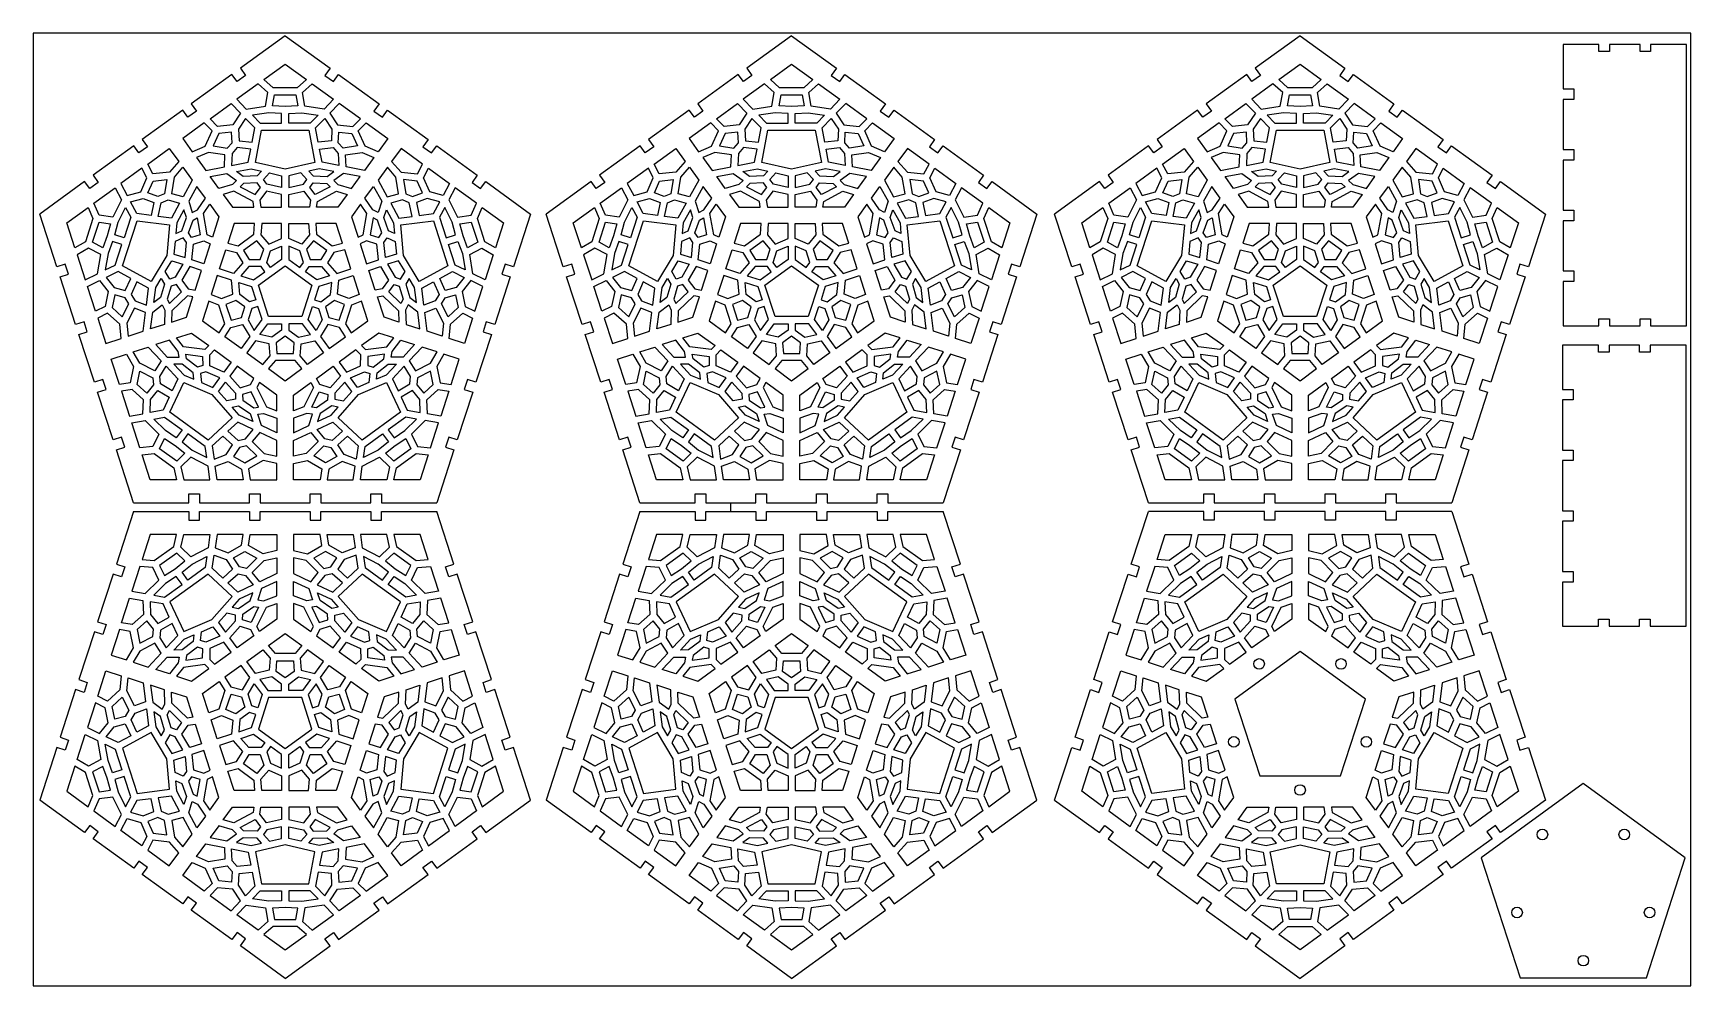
# Model space of a CAD drawing. Header units: millimetres. Extents: x 37 to 507, y 29 to 299.
import ezdxf

# ---------------------------------------------------------------- set-up
doc = ezdxf.new("R2010")
doc.units = ezdxf.units.MM

msp = doc.modelspace()

# ---------------------------------------------------------------- linework, layer by layer
msp.add_line((234.86, 163.72), (234.86, 166.21))
for points in [[(507.02, 299.28), (37.02, 299.28), (37.02, 29.28), (507.02, 29.28)], [(505.81, 256.2), (505.81, 296.03), (495.63, 296.03), (495.63, 294.06), (492.64, 294.06), (492.64, 296.03), (483.97, 296.03), (483.97, 294.06), (480.98, 294.06), (480.98, 296.03), (470.81, 296.03), (470.81, 283.5), (473.81, 283.5), (473.81, 280.51), (470.81, 280.51), (470.81, 266.3), (473.81, 266.3), (473.81, 263.31), (470.81, 263.31), (470.81, 256.2), (470.81, 249.1), (473.81, 249.1), (473.81, 246.11), (470.81, 246.11), (470.81, 231.9), (473.81, 231.9), (473.81, 228.91), (470.81, 228.91), (470.81, 216.38), (480.98, 216.38), (480.98, 218.35), (483.97, 218.35), (483.97, 216.38), (492.64, 216.38), (492.64, 218.35), (495.63, 218.35), (495.63, 216.38), (505.81, 216.38)], [(105.04, 283.83), (102.46, 286.12), (108.48, 290.49), (114.5, 286.12), (111.92, 283.83)], [(248.62, 283.83), (246.04, 286.12), (252.06, 290.49), (258.08, 286.12), (255.5, 283.83)], [(392.78, 283.83), (390.21, 286.12), (396.23, 290.49), (402.24, 286.12), (399.67, 283.83)], [(97.46, 277.77), (102.89, 278.58), (103.58, 282.46), (100.81, 284.91), (94.78, 280.53)], [(119.51, 277.77), (114.07, 278.58), (113.39, 282.46), (116.16, 284.91), (122.19, 280.53)], [(241.03, 277.77), (246.47, 278.58), (247.16, 282.46), (244.39, 284.91), (238.36, 280.53)], [(263.09, 277.77), (257.65, 278.58), (256.96, 282.46), (259.73, 284.91), (265.76, 280.53)], [(385.2, 277.77), (390.63, 278.58), (391.32, 282.46), (388.55, 284.91), (382.52, 280.53)], [(407.25, 277.77), (401.82, 278.58), (401.13, 282.46), (403.9, 284.91), (409.93, 280.53)], [(93.63, 273.3), (89.32, 272.86), (87.18, 275.01), (93.14, 279.34), (95.82, 276.59)], [(104.93, 278.65), (105.5, 281.83), (111.47, 281.83), (112.03, 278.65), (108.48, 278.49)], [(123.33, 273.3), (127.64, 272.86), (129.79, 275.01), (123.82, 279.34), (121.15, 276.59)], [(237.21, 273.3), (232.9, 272.86), (230.76, 275.01), (236.72, 279.34), (239.39, 276.59)], [(248.51, 278.65), (249.08, 281.83), (255.04, 281.83), (255.61, 278.65), (252.06, 278.49)], [(266.91, 273.3), (271.22, 272.86), (273.36, 275.01), (267.4, 279.34), (264.73, 276.59)], [(381.37, 273.3), (377.07, 272.86), (374.92, 275.01), (380.89, 279.34), (383.56, 276.59)], [(392.68, 278.65), (393.24, 281.83), (399.21, 281.83), (399.78, 278.65), (396.23, 278.49)], [(411.08, 273.3), (415.39, 272.86), (417.53, 275.01), (411.57, 279.34), (408.89, 276.59)], [(87.76, 271.6), (85.54, 273.82), (79.43, 269.38), (82.11, 265.69), (85.81, 267.29)], [(99.85, 272.42), (97.24, 275.12), (95.22, 272.08), (95.39, 268.79), (99.09, 268.4)], [(107.48, 276.53), (103.8, 276.69), (99.17, 276), (101.36, 273.75), (107.48, 273.75)], [(109.48, 276.53), (113.16, 276.69), (117.79, 276), (115.61, 273.75), (109.48, 273.75)], [(117.11, 272.42), (119.72, 275.12), (121.75, 272.08), (121.58, 268.79), (117.87, 268.4)], [(129.21, 271.6), (131.42, 273.82), (137.54, 269.38), (134.85, 265.69), (131.15, 267.29)], [(231.33, 271.6), (229.12, 273.82), (223.01, 269.38), (225.69, 265.69), (229.39, 267.29)], [(243.43, 272.42), (240.82, 275.12), (238.79, 272.08), (238.97, 268.79), (242.67, 268.4)], [(251.06, 276.53), (247.38, 276.69), (242.75, 276), (244.93, 273.75), (251.06, 273.75)], [(253.06, 276.53), (256.74, 276.69), (261.37, 276), (259.19, 273.75), (253.06, 273.75)], [(260.69, 272.42), (263.3, 275.12), (265.33, 272.08), (265.15, 268.79), (261.45, 268.4)], [(272.79, 271.6), (275, 273.82), (281.11, 269.38), (278.43, 265.69), (274.73, 267.29)], [(375.5, 271.6), (373.28, 273.82), (367.17, 269.38), (369.86, 265.69), (373.56, 267.29)], [(387.6, 272.42), (384.99, 275.12), (382.96, 272.08), (383.13, 268.79), (386.84, 268.4)], [(395.23, 276.53), (391.55, 276.69), (386.91, 276), (389.1, 273.75), (395.23, 273.75)], [(397.23, 276.53), (400.91, 276.69), (405.54, 276), (403.35, 273.75), (397.23, 273.75)], [(404.85, 272.42), (407.47, 275.12), (409.49, 272.08), (409.32, 268.79), (405.62, 268.4)], [(416.95, 271.6), (419.17, 273.82), (425.28, 269.38), (422.6, 265.69), (418.9, 267.29)], [(89.63, 270.88), (88.02, 267.31), (92.07, 266.68), (93.41, 268.23), (93.26, 271.25)], [(101.76, 271.75), (115.2, 271.75), (116.93, 262.64), (108.48, 260.71), (100.03, 262.64)], [(127.34, 270.88), (128.95, 267.31), (124.9, 266.68), (123.55, 268.23), (123.71, 271.25)], [(233.2, 270.88), (231.59, 267.31), (235.64, 266.68), (236.99, 268.23), (236.83, 271.25)], [(245.34, 271.75), (258.78, 271.75), (260.51, 262.64), (252.06, 260.71), (243.61, 262.64)], [(270.92, 270.88), (272.53, 267.31), (268.48, 266.68), (267.13, 268.23), (267.29, 271.25)], [(377.37, 270.88), (375.76, 267.31), (379.81, 266.68), (381.16, 268.23), (381, 271.25)], [(389.51, 271.75), (402.95, 271.75), (404.68, 262.64), (396.23, 260.71), (387.78, 262.64)], [(415.08, 270.88), (416.69, 267.31), (412.64, 266.68), (411.29, 268.23), (411.45, 271.25)], [(70.94, 259.38), (69.51, 262.18), (75.63, 266.62), (78.31, 262.92), (75.64, 259.9)], [(91.41, 264.76), (86.7, 265.49), (83.32, 264.03), (85.95, 260.4), (91.24, 261.42)], [(93.44, 265.21), (93.26, 261.81), (98.01, 262.73), (98.72, 266.43), (94.85, 266.84)], [(123.52, 265.21), (123.7, 261.81), (118.95, 262.73), (118.25, 266.43), (122.12, 266.84)], [(125.55, 264.76), (130.27, 265.49), (133.65, 264.03), (131.01, 260.4), (125.73, 261.42)], [(146.02, 259.38), (147.45, 262.18), (141.34, 266.62), (138.65, 262.92), (141.32, 259.9)], [(214.52, 259.38), (213.09, 262.18), (219.2, 266.62), (221.89, 262.92), (219.22, 259.9)], [(234.99, 264.76), (230.27, 265.49), (226.89, 264.03), (229.53, 260.4), (234.81, 261.42)], [(237.02, 265.21), (236.84, 261.81), (241.59, 262.73), (242.29, 266.43), (238.43, 266.84)], [(267.1, 265.21), (267.28, 261.81), (262.53, 262.73), (261.83, 266.43), (265.69, 266.84)], [(269.13, 264.76), (273.85, 265.49), (277.23, 264.03), (274.59, 260.4), (269.31, 261.42)], [(289.6, 259.38), (291.03, 262.18), (284.92, 266.62), (282.23, 262.92), (284.9, 259.9)], [(358.69, 259.38), (357.26, 262.18), (363.37, 266.62), (366.05, 262.92), (363.39, 259.9)], [(379.16, 264.76), (374.44, 265.49), (371.06, 264.03), (373.7, 260.4), (378.98, 261.42)], [(381.18, 265.21), (381, 261.81), (385.76, 262.73), (386.46, 266.43), (382.59, 266.84)], [(411.27, 265.21), (411.45, 261.81), (406.69, 262.73), (405.99, 266.43), (409.86, 266.84)], [(413.3, 264.76), (418.01, 265.49), (421.39, 264.03), (418.76, 260.4), (413.47, 261.42)], [(433.77, 259.38), (435.19, 262.18), (429.08, 266.62), (426.4, 262.92), (429.07, 259.9)], [(67.51, 254.32), (69.26, 258.28), (67.88, 260.99), (61.91, 256.65), (63.71, 253.26)], [(76.32, 253.79), (77.08, 258.5), (79.51, 261.27), (82.15, 257.64), (79.55, 252.93)], [(94.71, 257.57), (93.55, 256.42), (89.66, 255.3), (87.25, 258.62), (91.96, 259.52)], [(101.79, 260.18), (100.55, 258.82), (96.57, 258.7), (94.68, 260.05), (98.85, 260.85)], [(103.31, 256.48), (102.31, 257.78), (104.02, 259.67), (107.48, 258.88), (107.48, 255.58)], [(113.65, 256.48), (114.65, 257.78), (112.94, 259.67), (109.48, 258.88), (109.48, 255.58)], [(115.18, 260.18), (116.41, 258.82), (120.39, 258.7), (122.29, 260.05), (118.11, 260.85)], [(122.25, 257.57), (123.42, 256.42), (127.31, 255.3), (129.71, 258.62), (125, 259.52)], [(140.64, 253.79), (139.89, 258.5), (137.45, 261.27), (134.81, 257.64), (137.42, 252.93)], [(149.45, 254.32), (147.71, 258.28), (149.09, 260.99), (155.05, 256.65), (153.26, 253.26)], [(211.09, 254.32), (212.84, 258.28), (211.45, 260.99), (205.49, 256.65), (207.29, 253.26)], [(219.9, 253.79), (220.66, 258.5), (223.09, 261.27), (225.73, 257.64), (223.13, 252.93)], [(238.29, 257.57), (237.12, 256.42), (233.23, 255.3), (230.83, 258.62), (235.54, 259.52)], [(245.37, 260.18), (244.13, 258.82), (240.15, 258.7), (238.25, 260.05), (242.43, 260.85)], [(246.89, 256.48), (245.89, 257.78), (247.6, 259.67), (251.06, 258.88), (251.06, 255.58)], [(257.23, 256.48), (258.23, 257.78), (256.52, 259.67), (253.06, 258.88), (253.06, 255.58)], [(258.75, 260.18), (259.99, 258.82), (263.97, 258.7), (265.87, 260.05), (261.69, 260.85)], [(265.83, 257.57), (267, 256.42), (270.89, 255.3), (273.29, 258.62), (268.58, 259.52)], [(284.22, 253.79), (283.46, 258.5), (281.03, 261.27), (278.39, 257.64), (280.99, 252.93)], [(293.03, 254.32), (291.28, 258.28), (292.67, 260.99), (298.63, 256.65), (296.83, 253.26)], [(355.25, 254.32), (357, 258.28), (355.62, 260.99), (349.66, 256.65), (351.45, 253.26)], [(364.06, 253.79), (364.82, 258.5), (367.26, 261.27), (369.89, 257.64), (367.29, 252.93)], [(382.46, 257.57), (381.29, 256.42), (377.4, 255.3), (374.99, 258.62), (379.71, 259.52)], [(389.53, 260.18), (388.3, 258.82), (384.32, 258.7), (382.42, 260.05), (386.6, 260.85)], [(391.05, 256.48), (390.05, 257.78), (391.77, 259.67), (395.23, 258.88), (395.23, 255.58)], [(401.4, 256.48), (402.4, 257.78), (400.68, 259.67), (397.23, 258.88), (397.23, 255.58)], [(402.92, 260.18), (404.16, 258.82), (408.14, 258.7), (410.03, 260.05), (405.86, 260.85)], [(410, 257.57), (411.16, 256.42), (415.05, 255.3), (417.46, 258.62), (412.75, 259.52)], [(428.39, 253.79), (427.63, 258.5), (425.19, 261.27), (422.56, 257.64), (425.16, 252.93)], [(437.2, 254.32), (435.45, 258.28), (436.83, 260.99), (442.8, 256.65), (441, 253.26)], [(62.08, 252.07), (59.63, 247.15), (55.73, 247.69), (54.25, 251.09), (60.28, 255.47)], [(71.05, 257.38), (74.94, 257.81), (74.29, 253.76), (72.39, 252.96), (69.57, 254.05)], [(82.14, 248.43), (83.59, 249.19), (85.85, 252.54), (83.45, 255.85), (81.13, 251.65)], [(99.59, 250), (99.36, 251.57), (93.95, 254.46), (90.91, 253.58), (93.51, 250)], [(99.98, 253.51), (101.49, 255.56), (100.53, 256.82), (96.69, 256.7), (95.74, 255.77)], [(101.32, 251.96), (101.61, 250), (107.48, 250), (107.48, 253.53), (103.16, 254.46)], [(115.64, 251.96), (115.36, 250), (109.48, 250), (109.48, 253.53), (113.8, 254.46)], [(116.98, 253.51), (115.47, 255.56), (116.44, 256.82), (120.28, 256.7), (121.23, 255.77)], [(117.38, 250), (117.61, 251.57), (123.01, 254.46), (126.06, 253.58), (123.45, 250)], [(134.83, 248.43), (133.38, 249.19), (131.11, 252.54), (133.52, 255.85), (135.84, 251.65)], [(145.92, 257.38), (142.02, 257.81), (142.67, 253.76), (144.57, 252.96), (147.39, 254.05)], [(154.89, 252.07), (157.33, 247.15), (161.24, 247.69), (162.72, 251.09), (156.69, 255.47)], [(205.65, 252.07), (203.21, 247.15), (199.31, 247.69), (197.83, 251.09), (203.86, 255.47)], [(214.63, 257.38), (218.52, 257.81), (217.87, 253.76), (215.97, 252.96), (213.15, 254.05)], [(225.72, 248.43), (227.17, 249.19), (229.43, 252.54), (227.03, 255.85), (224.7, 251.65)], [(243.16, 250), (242.94, 251.57), (237.53, 254.46), (234.49, 253.58), (237.09, 250)], [(243.56, 253.51), (245.07, 255.56), (244.1, 256.82), (240.26, 256.7), (239.32, 255.77)], [(244.9, 251.96), (245.19, 250), (251.06, 250), (251.06, 253.53), (246.74, 254.46)], [(259.22, 251.96), (258.93, 250), (253.06, 250), (253.06, 253.53), (257.38, 254.46)], [(260.56, 253.51), (259.05, 255.56), (260.02, 256.82), (263.86, 256.7), (264.8, 255.77)], [(260.96, 250), (261.18, 251.57), (266.59, 254.46), (269.64, 253.58), (267.03, 250)], [(278.4, 248.43), (276.95, 249.19), (274.69, 252.54), (277.09, 255.85), (279.42, 251.65)], [(289.49, 257.38), (285.6, 257.81), (286.25, 253.76), (288.15, 252.96), (290.97, 254.05)], [(298.47, 252.07), (300.91, 247.15), (304.81, 247.69), (306.29, 251.09), (300.26, 255.47)], [(349.82, 252.07), (347.37, 247.15), (343.47, 247.69), (341.99, 251.09), (348.02, 255.47)], [(358.79, 257.38), (362.69, 257.81), (362.03, 253.76), (360.14, 252.96), (357.32, 254.05)], [(369.88, 248.43), (371.33, 249.19), (373.6, 252.54), (371.19, 255.85), (368.87, 251.65)], [(387.33, 250), (387.1, 251.57), (381.7, 254.46), (378.65, 253.58), (381.26, 250)], [(387.72, 253.51), (389.23, 255.56), (388.27, 256.82), (384.43, 256.7), (383.48, 255.77)], [(389.07, 251.96), (389.35, 250), (395.23, 250), (395.23, 253.53), (390.91, 254.46)], [(403.39, 251.96), (403.1, 250), (397.23, 250), (397.23, 253.53), (401.55, 254.46)], [(404.73, 253.51), (403.22, 255.56), (404.18, 256.82), (408.02, 256.7), (408.97, 255.77)], [(405.12, 250), (405.35, 251.57), (410.76, 254.46), (413.8, 253.58), (411.2, 250)], [(422.57, 248.43), (421.12, 249.19), (418.85, 252.54), (421.26, 255.85), (423.58, 251.65)], [(433.66, 257.38), (429.77, 257.81), (430.42, 253.76), (432.31, 252.96), (435.14, 254.05)], [(442.63, 252.07), (445.08, 247.15), (448.98, 247.69), (450.46, 251.09), (444.43, 255.47)], [(51.84, 240.18), (48.87, 238.44), (46.57, 245.51), (52.59, 249.88), (53.97, 246.73)], [(60.15, 242.15), (61.14, 245.7), (63.23, 249.89), (64.7, 247.11), (62.8, 241.29)], [(66.42, 248.13), (64.66, 251.45), (68.18, 252.44), (71.26, 251.26), (70.48, 247.62)], [(75.26, 252), (78.55, 251.12), (76.21, 246.89), (72.47, 247.36), (73.28, 251.17)], [(77.46, 242.51), (79.14, 243.26), (80.49, 247.01), (79.79, 249.23), (77.73, 245.51)], [(87.83, 241.46), (86.4, 242.16), (85.33, 248.19), (87.1, 250.82), (89.71, 247.23)], [(129.13, 241.46), (130.56, 242.16), (131.63, 248.19), (129.86, 250.82), (127.25, 247.23)], [(139.5, 242.51), (137.82, 243.26), (136.48, 247.01), (137.17, 249.23), (139.23, 245.51)], [(141.7, 252), (138.41, 251.12), (140.75, 246.89), (144.49, 247.36), (143.68, 251.17)], [(150.54, 248.13), (152.3, 251.45), (148.78, 252.44), (145.71, 251.26), (146.48, 247.62)], [(156.81, 242.15), (155.82, 245.7), (153.74, 249.89), (152.27, 247.11), (154.16, 241.29)], [(163, 246.73), (164.37, 249.88), (170.39, 245.51), (168.09, 238.44), (165.12, 240.18)], [(195.42, 240.18), (192.45, 238.44), (190.15, 245.51), (196.17, 249.88), (197.55, 246.73)], [(203.73, 242.15), (204.72, 245.7), (206.81, 249.89), (208.28, 247.11), (206.38, 241.29)], [(210, 248.13), (208.24, 251.45), (211.76, 252.44), (214.83, 251.26), (214.06, 247.62)], [(218.84, 252), (222.13, 251.12), (219.79, 246.89), (216.05, 247.36), (216.86, 251.17)], [(221.04, 242.51), (222.72, 243.26), (224.07, 247.01), (223.37, 249.23), (221.31, 245.51)], [(231.41, 241.46), (229.98, 242.16), (228.91, 248.19), (230.68, 250.82), (233.29, 247.23)], [(272.71, 241.46), (274.14, 242.16), (275.21, 248.19), (273.44, 250.82), (270.83, 247.23)], [(283.08, 242.51), (281.4, 243.26), (280.05, 247.01), (280.75, 249.23), (282.81, 245.51)], [(285.28, 252), (281.99, 251.12), (284.33, 246.89), (288.07, 247.36), (287.26, 251.17)], [(294.12, 248.13), (295.88, 251.45), (292.36, 252.44), (289.29, 251.26), (290.06, 247.62)], [(300.39, 242.15), (299.4, 245.7), (297.31, 249.89), (295.84, 247.11), (297.74, 241.29)], [(306.57, 246.73), (307.95, 249.88), (313.97, 245.51), (311.67, 238.44), (308.7, 240.18)], [(339.58, 240.18), (336.62, 238.44), (334.32, 245.51), (340.34, 249.88), (341.71, 246.73)], [(347.9, 242.15), (348.89, 245.7), (350.97, 249.89), (352.44, 247.11), (350.55, 241.29)], [(354.16, 248.13), (352.41, 251.45), (355.93, 252.44), (359, 251.26), (358.23, 247.62)], [(363.01, 252), (366.3, 251.12), (363.95, 246.89), (360.22, 247.36), (361.03, 251.17)], [(365.21, 242.51), (366.89, 243.26), (368.23, 247.01), (367.53, 249.23), (365.48, 245.51)], [(375.58, 241.46), (374.15, 242.16), (373.08, 248.19), (374.85, 250.82), (377.45, 247.23)], [(416.88, 241.46), (418.3, 242.16), (419.38, 248.19), (417.6, 250.82), (415, 247.23)], [(427.24, 242.51), (425.57, 243.26), (424.22, 247.01), (424.92, 249.23), (426.97, 245.51)], [(429.45, 252), (426.16, 251.12), (428.5, 246.89), (432.24, 247.36), (431.43, 251.17)], [(438.29, 248.13), (440.04, 251.45), (436.52, 252.44), (433.45, 251.26), (434.23, 247.62)], [(444.55, 242.15), (443.57, 245.7), (441.48, 249.89), (440.01, 247.11), (441.9, 241.29)], [(450.74, 246.73), (452.12, 249.88), (458.14, 245.51), (455.84, 238.44), (452.87, 240.18)], [(56.74, 238.47), (53.88, 240), (55.73, 245.67), (58.93, 245.23), (57.98, 241.8)], [(62.32, 233.33), (66.47, 246.11), (75.67, 244.94), (74.9, 236.31), (70.45, 228.87)], [(84.37, 242.17), (81.95, 241.37), (81.05, 242.67), (82.35, 246.29), (83.53, 246.9)], [(99.63, 242.32), (99.82, 245.3), (94.02, 245.3), (92.23, 239.78), (95.12, 239.04)], [(101.62, 242.12), (103.8, 239.52), (107.48, 241.11), (107.48, 245.3), (101.83, 245.3)], [(115.35, 242.12), (113.16, 239.52), (109.48, 241.11), (109.48, 245.3), (115.14, 245.3)], [(121.84, 239.04), (124.73, 239.78), (122.94, 245.3), (117.14, 245.3), (117.34, 242.32)], [(132.59, 242.17), (135.02, 241.37), (135.91, 242.67), (134.61, 246.29), (133.43, 246.9)], [(150.49, 246.11), (154.64, 233.33), (146.51, 228.87), (142.06, 236.31), (141.29, 244.94)], [(158.03, 245.23), (161.24, 245.67), (163.08, 240), (160.22, 238.47), (158.98, 241.8)], [(200.32, 238.47), (197.46, 240), (199.31, 245.67), (202.51, 245.23), (201.56, 241.8)], [(205.9, 233.33), (210.05, 246.11), (219.25, 244.94), (218.48, 236.31), (214.03, 228.87)], [(227.95, 242.17), (225.53, 241.37), (224.63, 242.67), (225.93, 246.29), (227.11, 246.9)], [(243.21, 242.32), (243.4, 245.3), (237.6, 245.3), (235.81, 239.78), (238.7, 239.04)], [(245.2, 242.12), (247.38, 239.52), (251.06, 241.11), (251.06, 245.3), (245.4, 245.3)], [(258.92, 242.12), (256.74, 239.52), (253.06, 241.11), (253.06, 245.3), (258.72, 245.3)], [(265.42, 239.04), (268.31, 239.78), (266.52, 245.3), (260.72, 245.3), (260.91, 242.32)], [(276.17, 242.17), (278.59, 241.37), (279.49, 242.67), (278.19, 246.29), (277.01, 246.9)], [(294.07, 246.11), (298.22, 233.33), (290.09, 228.87), (285.64, 236.31), (284.87, 244.94)], [(301.61, 245.23), (304.81, 245.67), (306.66, 240), (303.8, 238.47), (302.56, 241.8)], [(344.48, 238.47), (341.63, 240), (343.47, 245.67), (346.68, 245.23), (345.73, 241.8)], [(350.07, 233.33), (354.22, 246.11), (363.42, 244.94), (362.64, 236.31), (358.2, 228.87)], [(372.12, 242.17), (369.69, 241.37), (368.8, 242.67), (370.1, 246.29), (371.27, 246.9)], [(387.37, 242.32), (387.57, 245.3), (381.77, 245.3), (379.97, 239.78), (382.87, 239.04)], [(389.36, 242.12), (391.54, 239.52), (395.23, 241.11), (395.23, 245.3), (389.57, 245.3)], [(403.09, 242.12), (400.91, 239.52), (397.23, 241.11), (397.23, 245.3), (402.88, 245.3)], [(409.58, 239.04), (412.48, 239.78), (410.69, 245.3), (404.89, 245.3), (405.08, 242.32)], [(420.34, 242.17), (422.76, 241.37), (423.65, 242.67), (422.36, 246.29), (421.18, 246.9)], [(438.23, 246.11), (442.39, 233.33), (434.26, 228.87), (429.81, 236.31), (429.03, 244.94)], [(445.77, 245.23), (448.98, 245.67), (450.82, 240), (447.97, 238.47), (446.73, 241.8)], [(59.54, 240.25), (58.25, 236.79), (57.47, 232.18), (60.29, 233.56), (62.19, 239.39)], [(80.52, 239.92), (79.59, 241.27), (77.26, 240.23), (76.94, 236.69), (80.08, 235.67)], [(85.43, 240.41), (87.21, 239.54), (85.39, 233.95), (82.03, 235.04), (82.48, 239.44)], [(98.29, 235.11), (101.42, 235.11), (102.39, 238.09), (100.43, 240.43), (96.67, 237.7)], [(114.57, 238.09), (115.54, 235.11), (118.67, 235.11), (120.29, 237.7), (116.54, 240.43)], [(131.53, 240.41), (129.76, 239.54), (131.57, 233.95), (134.93, 235.04), (134.49, 239.44)], [(136.45, 239.92), (137.38, 241.27), (139.7, 240.23), (140.02, 236.69), (136.88, 235.67)], [(157.43, 240.25), (158.72, 236.79), (159.49, 232.18), (156.67, 233.56), (154.78, 239.39)], [(203.11, 240.25), (201.83, 236.79), (201.05, 232.18), (203.87, 233.56), (205.76, 239.39)], [(224.09, 239.92), (223.17, 241.27), (220.84, 240.23), (220.52, 236.69), (223.66, 235.67)], [(229.01, 240.41), (230.79, 239.54), (228.97, 233.95), (225.61, 235.04), (226.06, 239.44)], [(241.87, 235.11), (245, 235.11), (245.97, 238.09), (244.01, 240.43), (240.25, 237.7)], [(258.15, 238.09), (259.12, 235.11), (262.25, 235.11), (263.87, 237.7), (260.11, 240.43)], [(275.11, 240.41), (273.33, 239.54), (275.15, 233.95), (278.51, 235.04), (278.06, 239.44)], [(280.03, 239.92), (280.95, 241.27), (283.28, 240.23), (283.6, 236.69), (280.46, 235.67)], [(301.01, 240.25), (302.29, 236.79), (303.07, 232.18), (300.25, 233.56), (298.36, 239.39)], [(347.28, 240.25), (345.99, 236.79), (345.22, 232.18), (348.04, 233.56), (349.93, 239.39)], [(368.26, 239.92), (367.33, 241.27), (365, 240.23), (364.69, 236.69), (367.83, 235.67)], [(373.18, 240.41), (374.95, 239.54), (373.14, 233.95), (369.78, 235.04), (370.22, 239.44)], [(386.04, 235.11), (389.17, 235.11), (390.13, 238.09), (388.17, 240.43), (384.42, 237.7)], [(402.32, 238.09), (403.29, 235.11), (406.42, 235.11), (408.03, 237.7), (404.28, 240.43)], [(419.28, 240.41), (417.5, 239.54), (419.32, 233.95), (422.68, 235.04), (422.23, 239.44)], [(424.19, 239.92), (425.12, 241.27), (427.45, 240.23), (427.77, 236.69), (424.62, 235.67)], [(445.17, 240.25), (446.46, 236.79), (447.24, 232.18), (444.41, 233.56), (442.52, 239.39)], [(55.26, 231.09), (56.17, 236.51), (52.7, 238.36), (49.5, 236.49), (51.81, 229.4)], [(94.7, 237.09), (96.5, 234.21), (93.84, 231.2), (89.86, 232.5), (91.61, 237.88)], [(104.32, 232.82), (103.26, 234.29), (104.32, 237.57), (107.48, 238.93), (107.48, 235.12)], [(112.64, 232.82), (113.71, 234.29), (112.64, 237.57), (109.48, 238.93), (109.48, 235.12)], [(122.27, 237.09), (120.47, 234.21), (123.12, 231.2), (127.1, 232.5), (125.35, 237.88)], [(161.7, 231.09), (160.79, 236.51), (164.27, 238.36), (167.46, 236.49), (165.16, 229.4)], [(198.84, 231.09), (199.75, 236.51), (196.28, 238.36), (193.08, 236.49), (195.39, 229.4)], [(238.27, 237.09), (240.07, 234.21), (237.42, 231.2), (233.44, 232.5), (235.19, 237.88)], [(247.9, 232.82), (246.84, 234.29), (247.9, 237.57), (251.06, 238.93), (251.06, 235.12)], [(256.22, 232.82), (257.28, 234.29), (256.22, 237.57), (253.06, 238.93), (253.06, 235.12)], [(265.85, 237.09), (264.05, 234.21), (266.7, 231.2), (270.68, 232.5), (268.93, 237.88)], [(305.28, 231.09), (304.37, 236.51), (307.84, 238.36), (311.04, 236.49), (308.73, 229.4)], [(343.01, 231.09), (343.92, 236.51), (340.44, 238.36), (337.25, 236.49), (339.55, 229.4)], [(382.44, 237.09), (384.24, 234.21), (381.59, 231.2), (377.61, 232.5), (379.35, 237.88)], [(392.06, 232.82), (391, 234.29), (392.07, 237.57), (395.23, 238.93), (395.23, 235.12)], [(400.39, 232.82), (401.45, 234.29), (400.39, 237.57), (397.23, 238.93), (397.23, 235.12)], [(410.01, 237.09), (408.21, 234.21), (410.87, 231.2), (414.85, 232.5), (413.1, 237.88)], [(449.45, 231.09), (448.54, 236.51), (452.01, 238.36), (455.2, 236.49), (452.9, 229.4)], [(61.09, 231.72), (57.72, 230.07), (59.99, 227.2), (63.16, 226.35), (64.68, 229.75)], [(77.32, 230.08), (75.77, 229.53), (74.5, 231.75), (76.32, 234.79), (79.47, 233.77)], [(81.01, 226.79), (82.96, 226.46), (84.77, 232.05), (81.41, 233.14), (79.19, 229.32)], [(90.45, 224.04), (93.6, 225.31), (93.22, 229.3), (89.24, 230.59), (87.5, 225.21)], [(102.7, 231.65), (101.64, 233.11), (98.19, 233.11), (95.92, 230.53), (99.54, 229.35)], [(108.48, 233.38), (116.07, 227.86), (113.17, 218.94), (103.79, 218.94), (100.89, 227.86)], [(114.26, 231.65), (115.32, 233.11), (118.77, 233.11), (121.05, 230.53), (117.42, 229.35)], [(126.51, 224.04), (123.36, 225.31), (123.74, 229.3), (127.72, 230.59), (129.47, 225.21)], [(135.96, 226.79), (134.01, 226.46), (132.19, 232.05), (135.55, 233.14), (137.77, 229.32)], [(139.64, 230.08), (141.19, 229.53), (142.46, 231.75), (140.64, 234.79), (137.5, 233.77)], [(155.88, 231.72), (159.25, 230.07), (156.98, 227.2), (153.8, 226.35), (152.29, 229.75)], [(204.67, 231.72), (201.3, 230.07), (203.56, 227.2), (206.74, 226.35), (208.26, 229.75)], [(220.9, 230.08), (219.35, 229.53), (218.08, 231.75), (219.9, 234.79), (223.04, 233.77)], [(224.59, 226.79), (226.54, 226.46), (228.35, 232.05), (224.99, 233.14), (222.77, 229.32)], [(234.03, 224.04), (237.18, 225.31), (236.8, 229.3), (232.82, 230.59), (231.07, 225.21)], [(246.28, 231.65), (245.22, 233.11), (241.77, 233.11), (239.49, 230.53), (243.12, 229.35)], [(252.06, 233.38), (259.65, 227.86), (256.75, 218.94), (247.37, 218.94), (244.47, 227.86)], [(257.84, 231.65), (258.9, 233.11), (262.35, 233.11), (264.63, 230.53), (261, 229.35)], [(270.09, 224.04), (266.94, 225.31), (267.32, 229.3), (271.3, 230.59), (273.05, 225.21)], [(279.53, 226.79), (277.58, 226.46), (275.77, 232.05), (279.13, 233.14), (281.35, 229.32)], [(283.22, 230.08), (284.77, 229.53), (286.04, 231.75), (284.22, 234.79), (281.08, 233.77)], [(299.45, 231.72), (302.82, 230.07), (300.56, 227.2), (297.38, 226.35), (295.86, 229.75)], [(348.83, 231.72), (345.46, 230.07), (347.73, 227.2), (350.91, 226.35), (352.42, 229.75)], [(365.06, 230.08), (363.52, 229.53), (362.25, 231.75), (364.07, 234.79), (367.21, 233.77)], [(368.75, 226.79), (370.7, 226.46), (372.52, 232.05), (369.16, 233.14), (366.94, 229.32)], [(378.2, 224.04), (381.35, 225.31), (380.97, 229.3), (376.99, 230.59), (375.24, 225.21)], [(390.45, 231.65), (389.38, 233.11), (385.94, 233.11), (383.66, 230.53), (387.28, 229.35)], [(396.23, 233.38), (403.82, 227.86), (400.92, 218.94), (391.53, 218.94), (388.64, 227.86)], [(402.01, 231.65), (403.07, 233.11), (406.52, 233.11), (408.79, 230.53), (405.17, 229.35)], [(414.25, 224.04), (411.11, 225.31), (411.48, 229.3), (415.46, 230.59), (417.21, 225.21)], [(423.7, 226.79), (421.75, 226.46), (419.93, 232.05), (423.3, 233.14), (425.52, 229.32)], [(427.39, 230.08), (428.93, 229.53), (430.2, 231.75), (428.38, 234.79), (425.24, 233.77)], [(443.62, 231.72), (446.99, 230.07), (444.72, 227.2), (441.54, 226.35), (440.03, 229.75)], [(58.33, 226.07), (57.42, 221.84), (54.71, 220.47), (52.43, 227.48), (55.88, 229.17)], [(65.97, 223.39), (69.14, 222.17), (69.74, 226.98), (66.44, 228.79), (64.86, 225.23)], [(73.33, 229.78), (74.24, 228.18), (73.13, 224.36), (71.26, 222.97), (71.78, 227.19)], [(79.12, 226), (77.63, 228.07), (76.14, 227.54), (75.06, 223.85), (75.65, 222.66)], [(100.13, 223.73), (98.41, 223.17), (95.62, 225.2), (95.3, 228.63), (98.92, 227.45)], [(116.83, 223.73), (118.55, 223.17), (121.34, 225.2), (121.67, 228.63), (118.04, 227.45)], [(137.85, 226), (139.34, 228.07), (140.83, 227.54), (141.9, 223.85), (141.31, 222.66)], [(143.64, 229.78), (142.72, 228.18), (143.84, 224.36), (145.71, 222.97), (145.18, 227.19)], [(151, 223.39), (147.82, 222.17), (147.22, 226.98), (150.53, 228.79), (152.11, 225.23)], [(158.63, 226.07), (159.55, 221.84), (162.25, 220.47), (164.53, 227.48), (161.08, 229.17)], [(201.91, 226.07), (201, 221.84), (198.29, 220.47), (196.01, 227.48), (199.46, 229.17)], [(209.54, 223.39), (212.72, 222.17), (213.32, 226.98), (210.02, 228.79), (208.43, 225.23)], [(216.91, 229.78), (217.82, 228.18), (216.7, 224.36), (214.84, 222.97), (215.36, 227.19)], [(222.7, 226), (221.21, 228.07), (219.72, 227.54), (218.64, 223.85), (219.23, 222.66)], [(243.71, 223.73), (241.99, 223.17), (239.2, 225.2), (238.88, 228.63), (242.5, 227.45)], [(260.41, 223.73), (262.13, 223.17), (264.92, 225.2), (265.24, 228.63), (261.62, 227.45)], [(281.42, 226), (282.91, 228.07), (284.4, 227.54), (285.48, 223.85), (284.89, 222.66)], [(287.21, 229.78), (286.3, 228.18), (287.42, 224.36), (289.28, 222.97), (288.76, 227.19)], [(294.58, 223.39), (291.4, 222.17), (290.8, 226.98), (294.1, 228.79), (295.69, 225.23)], [(302.21, 226.07), (303.12, 221.84), (305.83, 220.47), (308.11, 227.48), (304.66, 229.17)], [(346.07, 226.07), (345.16, 221.84), (342.45, 220.47), (340.18, 227.48), (343.62, 229.17)], [(353.71, 223.39), (356.89, 222.17), (357.48, 226.98), (354.18, 228.79), (352.6, 225.23)], [(361.07, 229.78), (361.99, 228.18), (360.87, 224.36), (359, 222.97), (359.53, 227.19)], [(366.86, 226), (365.37, 228.07), (363.88, 227.54), (362.81, 223.85), (363.4, 222.66)], [(387.87, 223.73), (386.16, 223.17), (383.37, 225.2), (383.04, 228.63), (386.67, 227.45)], [(404.58, 223.73), (406.3, 223.17), (409.09, 225.2), (409.41, 228.63), (405.79, 227.45)], [(425.59, 226), (427.08, 228.07), (428.57, 227.54), (429.65, 223.85), (429.06, 222.66)], [(431.38, 229.78), (430.47, 228.18), (431.58, 224.36), (433.45, 222.97), (432.93, 227.19)], [(438.74, 223.39), (435.57, 222.17), (434.97, 226.98), (438.27, 228.79), (439.85, 225.23)], [(446.38, 226.07), (447.29, 221.84), (450, 220.47), (452.28, 227.48), (448.83, 229.17)], [(59.39, 221.52), (62.29, 218.88), (64.14, 222.54), (63.08, 224.3), (60.16, 225.09)], [(65.77, 221.32), (63.61, 217.07), (63.96, 213.4), (68.23, 214.78), (68.89, 220.13)], [(73.63, 222.24), (74.36, 220.78), (74.22, 216.73), (70.33, 215.47), (70.92, 220.23)], [(82.33, 224.54), (80.76, 224.81), (76.35, 220.56), (76.24, 217.39), (80.46, 218.76)], [(89.65, 222.2), (86.88, 223.31), (85.08, 217.79), (89.78, 214.38), (91.37, 216.91)], [(96.09, 218.71), (97.06, 221.68), (94.53, 223.52), (91.7, 222.38), (93.13, 217.97)], [(100.75, 221.83), (99.03, 221.27), (97.96, 217.99), (99.72, 215.03), (101.96, 218.11)], [(116.22, 221.83), (117.94, 221.27), (119, 217.99), (117.25, 215.03), (115.01, 218.11)], [(122.44, 223.52), (119.9, 221.68), (120.87, 218.71), (123.83, 217.97), (125.27, 222.38)], [(125.59, 216.91), (127.19, 214.38), (131.88, 217.79), (130.09, 223.31), (127.31, 222.2)], [(134.63, 224.54), (136.2, 224.81), (140.61, 220.56), (140.72, 217.39), (136.51, 218.76)], [(143.34, 222.24), (142.61, 220.78), (142.74, 216.73), (146.64, 215.47), (146.05, 220.23)], [(151.19, 221.32), (153.35, 217.07), (153, 213.4), (148.74, 214.78), (148.08, 220.13)], [(157.57, 221.52), (154.67, 218.88), (152.82, 222.54), (153.88, 224.3), (156.8, 225.09)], [(202.97, 221.52), (205.87, 218.88), (207.72, 222.54), (206.66, 224.3), (203.74, 225.09)], [(209.35, 221.32), (207.19, 217.07), (207.54, 213.4), (211.8, 214.78), (212.47, 220.13)], [(217.21, 222.24), (217.93, 220.78), (217.8, 216.73), (213.9, 215.47), (214.5, 220.23)], [(225.91, 224.54), (224.34, 224.81), (219.93, 220.56), (219.82, 217.39), (224.03, 218.76)], [(233.23, 222.2), (230.45, 223.31), (228.66, 217.79), (233.35, 214.38), (234.95, 216.91)], [(239.67, 218.71), (240.64, 221.68), (238.11, 223.52), (235.27, 222.38), (236.71, 217.97)], [(244.33, 221.83), (242.61, 221.27), (241.54, 217.99), (243.29, 215.03), (245.53, 218.11)], [(259.79, 221.83), (261.51, 221.27), (262.58, 217.99), (260.83, 215.03), (258.59, 218.11)], [(266.01, 223.52), (263.48, 221.68), (264.45, 218.71), (267.41, 217.97), (268.85, 222.38)], [(269.17, 216.91), (270.77, 214.38), (275.46, 217.79), (273.67, 223.31), (270.89, 222.2)], [(278.21, 224.54), (279.78, 224.81), (284.19, 220.56), (284.3, 217.39), (280.09, 218.76)], [(286.91, 222.24), (286.19, 220.78), (286.32, 216.73), (290.22, 215.47), (289.62, 220.23)], [(294.77, 221.32), (296.93, 217.07), (296.58, 213.4), (292.32, 214.78), (291.65, 220.13)], [(301.15, 221.52), (298.25, 218.88), (296.4, 222.54), (297.46, 224.3), (300.38, 225.09)], [(347.14, 221.52), (350.04, 218.88), (351.89, 222.54), (350.83, 224.3), (347.91, 225.09)], [(353.52, 221.32), (351.36, 217.07), (351.71, 213.4), (355.97, 214.78), (356.63, 220.13)], [(361.37, 222.24), (362.1, 220.78), (361.96, 216.73), (358.07, 215.47), (358.66, 220.23)], [(370.08, 224.54), (368.51, 224.81), (364.09, 220.56), (363.99, 217.39), (368.2, 218.76)], [(377.4, 222.2), (374.62, 223.31), (372.83, 217.79), (377.52, 214.38), (379.12, 216.91)], [(383.84, 218.71), (384.8, 221.68), (382.27, 223.52), (379.44, 222.38), (380.88, 217.97)], [(388.49, 221.83), (386.77, 221.27), (385.71, 217.99), (387.46, 215.03), (389.7, 218.11)], [(403.96, 221.83), (405.68, 221.27), (406.75, 217.99), (404.99, 215.03), (402.75, 218.11)], [(410.18, 223.52), (407.65, 221.68), (408.62, 218.71), (411.58, 217.97), (413.01, 222.38)], [(413.34, 216.91), (414.93, 214.38), (419.62, 217.79), (417.83, 223.31), (415.06, 222.2)], [(422.37, 224.54), (423.94, 224.81), (428.36, 220.56), (428.47, 217.39), (424.25, 218.76)], [(431.08, 222.24), (430.35, 220.78), (430.49, 216.73), (434.38, 215.47), (433.79, 220.23)], [(438.94, 221.32), (441.09, 217.07), (440.75, 213.4), (436.48, 214.78), (435.82, 220.13)], [(445.32, 221.52), (442.42, 218.88), (440.56, 222.54), (441.63, 224.3), (444.55, 225.09)], [(58.13, 219.96), (55.34, 218.54), (57.67, 211.36), (62.01, 212.77), (61.63, 216.78)], [(93.1, 215.9), (96.39, 216.72), (98.43, 213.27), (95.97, 209.88), (91.4, 213.2)], [(107.48, 216.94), (107.48, 215.13), (104.69, 213.1), (101.33, 213.85), (103.57, 216.94)], [(109.48, 216.94), (109.48, 215.13), (112.27, 213.1), (115.63, 213.85), (113.39, 216.94)], [(123.86, 215.9), (120.57, 216.72), (118.53, 213.27), (120.99, 209.88), (125.57, 213.2)], [(158.83, 219.96), (161.63, 218.54), (159.29, 211.36), (154.95, 212.77), (155.33, 216.78)], [(201.71, 219.96), (198.91, 218.54), (201.25, 211.36), (205.59, 212.77), (205.21, 216.78)], [(236.68, 215.9), (239.97, 216.72), (242.01, 213.27), (239.55, 209.88), (234.98, 213.2)], [(251.06, 216.94), (251.06, 215.13), (248.27, 213.1), (244.91, 213.85), (247.15, 216.94)], [(253.06, 216.94), (253.06, 215.13), (255.85, 213.1), (259.21, 213.85), (256.97, 216.94)], [(267.44, 215.9), (264.15, 216.72), (262.11, 213.27), (264.57, 209.88), (269.14, 213.2)], [(302.41, 219.96), (305.21, 218.54), (302.87, 211.36), (298.53, 212.77), (298.91, 216.78)], [(345.88, 219.96), (343.08, 218.54), (345.41, 211.36), (349.76, 212.77), (349.38, 216.78)], [(380.84, 215.9), (384.14, 216.72), (386.18, 213.27), (383.72, 209.88), (379.14, 213.2)], [(395.23, 216.94), (395.23, 215.13), (392.44, 213.1), (389.08, 213.85), (391.32, 216.94)], [(397.23, 216.94), (397.23, 215.13), (400.02, 213.1), (403.38, 213.85), (401.14, 216.94)], [(411.61, 215.9), (408.32, 216.72), (406.27, 213.27), (408.73, 209.88), (413.31, 213.2)], [(446.58, 219.96), (449.37, 218.54), (447.04, 211.36), (442.7, 212.77), (443.08, 216.78)], [(78.43, 207.46), (78.16, 209.07), (75.67, 212.26), (71.78, 211), (75.06, 207.49)], [(86.82, 210.72), (85.71, 209.58), (79.64, 210.42), (77.7, 212.92), (81.91, 214.29)], [(104.2, 207.83), (103.97, 211.21), (100.05, 212.09), (97.59, 208.7), (102.17, 205.38)], [(111.01, 211.54), (108.48, 213.38), (105.95, 211.54), (106.16, 208.5), (110.8, 208.5)], [(112.76, 207.83), (113, 211.21), (116.91, 212.09), (119.37, 208.7), (114.8, 205.38)], [(130.14, 210.72), (131.25, 209.58), (137.32, 210.42), (139.27, 212.92), (135.05, 214.29)], [(138.53, 207.46), (138.8, 209.07), (141.29, 212.26), (145.19, 211), (141.91, 207.49)], [(222.01, 207.46), (221.74, 209.07), (219.25, 212.26), (215.36, 211), (218.63, 207.49)], [(230.4, 210.72), (229.29, 209.58), (223.22, 210.42), (221.27, 212.92), (225.49, 214.29)], [(247.78, 207.83), (247.55, 211.21), (243.63, 212.09), (241.17, 208.7), (245.75, 205.38)], [(254.59, 211.54), (252.06, 213.38), (249.53, 211.54), (249.74, 208.5), (254.38, 208.5)], [(256.34, 207.83), (256.57, 211.21), (260.49, 212.09), (262.95, 208.7), (258.37, 205.38)], [(273.72, 210.72), (274.83, 209.58), (280.9, 210.42), (282.85, 212.92), (278.63, 214.29)], [(282.11, 207.46), (282.38, 209.07), (284.87, 212.26), (288.76, 211), (285.49, 207.49)], [(366.18, 207.46), (365.9, 209.07), (363.42, 212.26), (359.52, 211), (362.8, 207.49)], [(374.57, 210.72), (373.46, 209.58), (367.39, 210.42), (365.44, 212.92), (369.65, 214.29)], [(391.95, 207.83), (391.71, 211.21), (387.8, 212.09), (385.34, 208.7), (389.91, 205.38)], [(398.76, 211.54), (396.23, 213.38), (393.69, 211.54), (393.91, 208.5), (398.55, 208.5)], [(400.5, 207.83), (400.74, 211.21), (404.66, 212.09), (407.12, 208.7), (402.54, 205.38)], [(417.88, 210.72), (419, 209.58), (425.07, 210.42), (427.01, 212.92), (422.8, 214.29)], [(426.28, 207.46), (426.55, 209.07), (429.04, 212.26), (432.93, 211), (429.65, 207.49)], [(64.55, 200.19), (61.46, 199.7), (59.12, 206.89), (63.46, 208.3), (65.52, 204.83)], [(71.54, 203.58), (67.29, 205.76), (65.41, 208.93), (69.68, 210.31), (73.35, 206.38)], [(85.08, 207.65), (85.09, 205.1), (83.58, 204.65), (80.54, 207), (80.32, 208.31)], [(87.08, 208.11), (88.46, 209.53), (93.21, 206.08), (91.13, 203.22), (87.09, 205)], [(129.89, 208.11), (128.51, 209.53), (123.75, 206.08), (125.83, 203.22), (129.87, 205)], [(131.88, 207.65), (131.87, 205.1), (133.39, 204.65), (136.43, 207), (136.65, 208.31)], [(145.43, 203.58), (149.68, 205.76), (151.55, 208.93), (147.29, 210.31), (143.61, 206.38)], [(152.41, 200.19), (155.51, 199.7), (157.84, 206.89), (153.5, 208.3), (151.45, 204.83)], [(208.13, 200.19), (205.04, 199.7), (202.7, 206.89), (207.04, 208.3), (209.09, 204.83)], [(215.11, 203.58), (210.87, 205.76), (208.99, 208.93), (213.26, 210.31), (216.93, 206.38)], [(228.66, 207.65), (228.67, 205.1), (227.15, 204.65), (224.12, 207), (223.89, 208.31)], [(230.66, 208.11), (232.04, 209.53), (236.79, 206.08), (234.71, 203.22), (230.67, 205)], [(273.46, 208.11), (272.08, 209.53), (267.33, 206.08), (269.41, 203.22), (273.45, 205)], [(275.46, 207.65), (275.45, 205.1), (276.97, 204.65), (280, 207), (280.23, 208.31)], [(289.01, 203.58), (293.25, 205.76), (295.13, 208.93), (290.86, 210.31), (287.19, 206.38)], [(295.99, 200.19), (299.09, 199.7), (301.42, 206.89), (297.08, 208.3), (295.03, 204.83)], [(352.3, 200.19), (349.2, 199.7), (346.87, 206.89), (351.21, 208.3), (353.26, 204.83)], [(359.28, 203.58), (355.03, 205.76), (353.16, 208.93), (357.42, 210.31), (361.1, 206.38)], [(372.82, 207.65), (372.84, 205.1), (371.32, 204.65), (368.28, 207), (368.06, 208.31)], [(374.82, 208.11), (376.2, 209.53), (380.96, 206.08), (378.88, 203.22), (374.84, 205)], [(417.63, 208.11), (416.25, 209.53), (411.5, 206.08), (413.57, 203.22), (417.62, 205)], [(419.63, 207.65), (419.62, 205.1), (421.13, 204.65), (424.17, 207), (424.39, 208.31)], [(433.17, 203.58), (437.42, 205.76), (439.29, 208.93), (435.03, 210.31), (431.35, 206.38)], [(440.15, 200.19), (443.25, 199.7), (445.59, 206.89), (441.24, 208.3), (439.19, 204.83)], [(505.66, 171.03), (505.66, 210.86), (495.49, 210.86), (495.49, 208.88), (492.5, 208.88), (492.5, 210.86), (483.82, 210.86), (483.82, 208.88), (480.83, 208.88), (480.83, 210.86), (470.66, 210.86), (470.66, 198.32), (473.66, 198.32), (473.66, 195.33), (470.66, 195.33), (470.66, 181.12), (473.66, 181.12), (473.66, 178.13), (470.66, 178.13), (470.66, 171.03), (470.66, 163.92), (473.66, 163.92), (473.66, 160.93), (470.66, 160.93), (470.66, 146.72), (473.66, 146.72), (473.66, 143.73), (470.66, 143.73), (470.66, 131.2), (480.83, 131.2), (480.83, 133.17), (483.82, 133.17), (483.82, 131.2), (492.5, 131.2), (492.5, 133.17), (495.49, 133.17), (495.49, 131.2), (505.66, 131.2)], [(66.49, 199.68), (67.29, 203.51), (70.93, 201.64), (71.11, 199.59), (69.21, 197.24)], [(72.91, 202.02), (74.76, 204.88), (78.07, 201.34), (76.46, 197.94), (73.09, 199.88)], [(82.62, 201.18), (82.42, 203.01), (79.27, 205.45), (76.94, 205.47), (79.85, 202.37)], [(86.03, 203.29), (84.45, 202.82), (84.73, 200.28), (87.99, 198.89), (89.93, 201.56)], [(98.66, 199.7), (99.58, 201.45), (94.83, 204.9), (92.75, 202.04), (95.7, 198.75)], [(105.7, 206.5), (103.79, 204.2), (108.48, 200.79), (113.17, 204.2), (111.27, 206.5)], [(118.3, 199.7), (117.38, 201.45), (122.13, 204.9), (124.21, 202.04), (121.27, 198.75)], [(130.94, 203.29), (132.51, 202.82), (132.24, 200.28), (128.97, 198.89), (127.03, 201.56)], [(134.35, 201.18), (134.54, 203.01), (137.69, 205.45), (140.02, 205.47), (137.11, 202.37)], [(144.05, 202.02), (142.2, 204.88), (138.89, 201.34), (140.5, 197.94), (143.87, 199.88)], [(150.47, 199.68), (149.68, 203.51), (146.03, 201.64), (145.85, 199.59), (147.75, 197.24)], [(210.07, 199.68), (210.86, 203.51), (214.51, 201.64), (214.69, 199.59), (212.79, 197.24)], [(216.49, 202.02), (218.34, 204.88), (221.65, 201.34), (220.04, 197.94), (216.67, 199.88)], [(226.2, 201.18), (226, 203.01), (222.85, 205.45), (220.52, 205.47), (223.43, 202.37)], [(229.6, 203.29), (228.03, 202.82), (228.31, 200.28), (231.57, 198.89), (233.51, 201.56)], [(242.24, 199.7), (243.16, 201.45), (238.41, 204.9), (236.33, 202.04), (239.28, 198.75)], [(249.28, 206.5), (247.37, 204.2), (252.06, 200.79), (256.75, 204.2), (254.84, 206.5)], [(261.88, 199.7), (260.96, 201.45), (265.71, 204.9), (267.79, 202.04), (264.84, 198.75)], [(274.52, 203.29), (276.09, 202.82), (275.81, 200.28), (272.55, 198.89), (270.61, 201.56)], [(277.92, 201.18), (278.12, 203.01), (281.27, 205.45), (283.6, 205.47), (280.69, 202.37)], [(287.63, 202.02), (285.78, 204.88), (282.47, 201.34), (284.08, 197.94), (287.45, 199.88)], [(294.05, 199.68), (293.26, 203.51), (289.61, 201.64), (289.43, 199.59), (291.33, 197.24)], [(354.23, 199.68), (355.03, 203.51), (358.68, 201.64), (358.86, 199.59), (356.95, 197.24)], [(360.65, 202.02), (362.51, 204.88), (365.81, 201.34), (364.21, 197.94), (360.84, 199.88)], [(370.36, 201.18), (370.16, 203.01), (367.01, 205.45), (364.69, 205.47), (367.59, 202.37)], [(373.77, 203.29), (372.2, 202.82), (372.47, 200.28), (375.73, 198.89), (377.68, 201.56)], [(386.41, 199.7), (387.33, 201.45), (382.57, 204.9), (380.5, 202.04), (383.44, 198.75)], [(393.44, 206.5), (391.53, 204.2), (396.23, 200.79), (400.92, 204.2), (399.01, 206.5)], [(406.05, 199.7), (405.13, 201.45), (409.88, 204.9), (411.96, 202.04), (409.01, 198.75)], [(418.68, 203.29), (420.26, 202.82), (419.98, 200.28), (416.72, 198.89), (414.78, 201.56)], [(422.09, 201.18), (422.29, 203.01), (425.44, 205.45), (427.76, 205.47), (424.86, 202.37)], [(431.8, 202.02), (429.95, 204.88), (426.64, 201.34), (428.25, 197.94), (431.61, 199.88)], [(438.22, 199.68), (437.42, 203.51), (433.77, 201.64), (433.6, 199.59), (435.5, 197.24)], [(68.31, 195.37), (65.08, 198.25), (62.08, 197.78), (64.36, 190.76), (68.14, 191.42)], [(73.86, 192.42), (70.16, 191.77), (70.31, 195.43), (72.38, 197.98), (75.61, 196.12)], [(86.67, 183.94), (75.8, 191.84), (79.76, 200.23), (87.73, 196.83), (93.43, 190.3)], [(94.4, 197.21), (94.44, 195.57), (91.94, 195.04), (89.61, 197.71), (91.55, 200.39)], [(98.84, 197.65), (96.4, 196.88), (96.45, 195.3), (99.62, 193.13), (100.94, 193.33)], [(101.22, 200.26), (100.48, 198.85), (103.15, 193.34), (106.13, 192.26), (106.13, 196.69)], [(115.75, 200.26), (116.49, 198.85), (113.81, 193.34), (110.83, 192.26), (110.83, 196.69)], [(118.13, 197.65), (120.56, 196.88), (120.52, 195.3), (117.34, 193.13), (116.03, 193.33)], [(122.57, 197.21), (122.52, 195.57), (125.02, 195.04), (127.36, 197.71), (125.41, 200.39)], [(141.16, 191.84), (130.29, 183.94), (123.54, 190.3), (129.24, 196.83), (137.21, 200.23)], [(143.11, 192.42), (146.8, 191.77), (146.65, 195.43), (144.58, 197.98), (141.36, 196.12)], [(148.66, 195.37), (151.88, 198.25), (154.88, 197.78), (152.6, 190.76), (148.82, 191.42)], [(211.89, 195.37), (208.66, 198.25), (205.66, 197.78), (207.94, 190.76), (211.72, 191.42)], [(217.44, 192.42), (213.74, 191.77), (213.89, 195.43), (215.96, 197.98), (219.18, 196.12)], [(230.25, 183.94), (219.38, 191.84), (223.33, 200.23), (231.3, 196.83), (237.01, 190.3)], [(237.97, 197.21), (238.02, 195.57), (235.52, 195.04), (233.19, 197.71), (235.13, 200.39)], [(242.41, 197.65), (239.98, 196.88), (240.03, 195.3), (243.2, 193.13), (244.51, 193.33)], [(244.8, 200.26), (244.05, 198.85), (246.73, 193.34), (249.71, 192.26), (249.71, 196.69)], [(259.32, 200.26), (260.07, 198.85), (257.39, 193.34), (254.41, 192.26), (254.41, 196.69)], [(261.71, 197.65), (264.14, 196.88), (264.09, 195.3), (260.92, 193.13), (259.61, 193.33)], [(266.15, 197.21), (266.1, 195.57), (268.6, 195.04), (270.93, 197.71), (268.99, 200.39)], [(284.74, 191.84), (273.87, 183.94), (267.11, 190.3), (272.82, 196.83), (280.79, 200.23)], [(286.68, 192.42), (290.38, 191.77), (290.23, 195.43), (288.16, 197.98), (284.94, 196.12)], [(292.24, 195.37), (295.46, 198.25), (298.46, 197.78), (296.18, 190.76), (292.4, 191.42)], [(356.05, 195.37), (352.83, 198.25), (349.83, 197.78), (352.11, 190.76), (355.89, 191.42)], [(361.6, 192.42), (357.9, 191.77), (358.06, 195.43), (360.13, 197.98), (363.35, 196.12)], [(374.42, 183.94), (363.54, 191.84), (367.5, 200.23), (375.47, 196.83), (381.17, 190.3)], [(382.14, 197.21), (382.18, 195.57), (379.68, 195.04), (377.35, 197.71), (379.29, 200.39)], [(386.58, 197.65), (384.15, 196.88), (384.19, 195.3), (387.37, 193.13), (388.68, 193.33)], [(388.96, 200.26), (388.22, 198.85), (390.9, 193.34), (393.88, 192.26), (393.88, 196.69)], [(403.49, 200.26), (404.23, 198.85), (401.55, 193.34), (398.58, 192.26), (398.58, 196.69)], [(405.87, 197.65), (408.3, 196.88), (408.26, 195.3), (405.09, 193.13), (403.77, 193.33)], [(410.31, 197.21), (410.27, 195.57), (412.77, 195.04), (415.1, 197.71), (413.16, 200.39)], [(428.91, 191.84), (418.03, 183.94), (411.28, 190.3), (416.98, 196.83), (424.95, 200.23)], [(430.85, 192.42), (434.55, 191.77), (434.4, 195.43), (432.33, 197.98), (429.1, 196.12)], [(436.4, 195.37), (439.63, 198.25), (442.63, 197.78), (440.35, 190.76), (436.56, 191.42)], [(93.45, 193.31), (95.25, 193.69), (98.54, 191.45), (99.28, 189.24), (95.43, 191.05)], [(123.52, 193.31), (121.71, 193.69), (118.42, 191.45), (117.68, 189.24), (121.53, 191.05)], [(237.03, 193.31), (238.83, 193.69), (242.12, 191.45), (242.86, 189.24), (239.01, 191.05)], [(267.09, 193.31), (265.29, 193.69), (262, 191.45), (261.26, 189.24), (265.11, 191.05)], [(381.19, 193.31), (382.99, 193.69), (386.29, 191.45), (387.03, 189.24), (383.17, 191.05)], [(411.26, 193.31), (409.46, 193.69), (406.17, 191.45), (405.43, 189.24), (409.28, 191.05)], [(68.78, 189.5), (72.7, 185.65), (70.97, 182.11), (67.29, 181.75), (64.99, 188.84)], [(77.61, 184.61), (74.54, 186.65), (71.2, 189.92), (74.3, 190.46), (79.25, 186.86)], [(97.25, 184.34), (99.39, 186.98), (95.01, 189.04), (92.26, 186.46), (95.15, 183.85)], [(100.71, 191.27), (102.33, 191.51), (106.13, 190.13), (106.13, 186.04), (101.78, 188.07)], [(116.25, 191.27), (114.64, 191.51), (110.83, 190.13), (110.83, 186.04), (115.18, 188.07)], [(119.72, 184.34), (117.57, 186.98), (121.96, 189.04), (124.7, 186.46), (121.81, 183.85)], [(139.35, 184.61), (142.42, 186.65), (145.76, 189.92), (142.67, 190.46), (137.71, 186.86)], [(148.19, 189.5), (144.27, 185.65), (145.99, 182.11), (149.68, 181.75), (151.98, 188.84)], [(212.35, 189.5), (216.27, 185.65), (214.55, 182.11), (210.87, 181.75), (208.56, 188.84)], [(221.19, 184.61), (218.12, 186.65), (214.78, 189.92), (217.87, 190.46), (222.83, 186.86)], [(240.83, 184.34), (242.97, 186.98), (238.58, 189.04), (235.84, 186.46), (238.73, 183.85)], [(244.29, 191.27), (245.91, 191.51), (249.71, 190.13), (249.71, 186.04), (245.36, 188.07)], [(259.83, 191.27), (258.21, 191.51), (254.41, 190.13), (254.41, 186.04), (258.76, 188.07)], [(263.29, 184.34), (261.15, 186.98), (265.54, 189.04), (268.28, 186.46), (265.39, 183.85)], [(282.93, 184.61), (286, 186.65), (289.34, 189.92), (286.25, 190.46), (281.29, 186.86)], [(291.77, 189.5), (287.85, 185.65), (289.57, 182.11), (293.25, 181.75), (295.56, 188.84)], [(356.52, 189.5), (360.44, 185.65), (358.72, 182.11), (355.03, 181.75), (352.73, 188.84)], [(365.36, 184.61), (362.29, 186.65), (358.95, 189.92), (362.04, 190.46), (367, 186.86)], [(384.99, 184.34), (387.14, 186.98), (382.75, 189.04), (380.01, 186.46), (382.9, 183.85)], [(388.45, 191.27), (390.07, 191.51), (393.88, 190.13), (393.88, 186.04), (389.53, 188.07)], [(404, 191.27), (402.38, 191.51), (398.58, 190.13), (398.58, 186.04), (402.92, 188.07)], [(407.46, 184.34), (405.32, 186.98), (409.7, 189.04), (412.45, 186.46), (409.56, 183.85)], [(427.09, 184.61), (430.17, 186.65), (433.51, 189.92), (430.41, 190.46), (425.46, 186.86)], [(435.93, 189.5), (432.01, 185.65), (433.73, 182.11), (437.42, 181.75), (439.72, 188.84)], [(80.05, 180.23), (77.72, 177.98), (72.89, 181.49), (74.31, 184.4), (77.27, 182.44)], [(79.23, 183.43), (82.12, 181.14), (86.27, 178.98), (85.83, 182.09), (80.87, 185.69)], [(87.82, 182.28), (88.35, 178.56), (91.78, 179.83), (93.57, 182.59), (90.8, 185.08)], [(99.15, 183.52), (102.54, 180.15), (106.13, 179.35), (106.13, 183.83), (101.26, 186.11)], [(117.81, 183.52), (114.43, 180.15), (110.83, 179.35), (110.83, 183.83), (115.71, 186.11)], [(129.15, 182.28), (128.61, 178.56), (125.19, 179.83), (123.4, 182.59), (126.16, 185.08)], [(137.73, 183.43), (134.85, 181.14), (130.69, 178.98), (131.14, 182.09), (136.09, 185.69)], [(142.65, 184.4), (144.07, 181.49), (139.24, 177.98), (136.91, 180.23), (139.69, 182.44)], [(223.63, 180.23), (221.3, 177.98), (216.47, 181.49), (217.89, 184.4), (220.85, 182.44)], [(222.81, 183.43), (225.7, 181.14), (229.85, 178.98), (229.4, 182.09), (224.45, 185.69)], [(231.4, 182.28), (231.93, 178.56), (235.35, 179.83), (237.15, 182.59), (234.38, 185.08)], [(242.73, 183.52), (246.12, 180.15), (249.71, 179.35), (249.71, 183.83), (244.84, 186.11)], [(261.39, 183.52), (258, 180.15), (254.41, 179.35), (254.41, 183.83), (259.28, 186.11)], [(272.72, 182.28), (272.19, 178.56), (268.77, 179.83), (266.97, 182.59), (269.74, 185.08)], [(281.31, 183.43), (278.42, 181.14), (274.27, 178.98), (274.72, 182.09), (279.67, 185.69)], [(286.23, 184.4), (287.65, 181.49), (282.82, 177.98), (280.49, 180.23), (283.27, 182.44)], [(367.8, 180.23), (365.47, 177.98), (360.64, 181.49), (362.05, 184.4), (365.02, 182.44)], [(366.98, 183.43), (369.86, 181.14), (374.01, 178.98), (373.57, 182.09), (368.61, 185.69)], [(375.56, 182.28), (376.09, 178.56), (379.52, 179.83), (381.31, 182.59), (378.54, 185.08)], [(386.9, 183.52), (390.28, 180.15), (393.88, 179.35), (393.88, 183.83), (389, 186.11)], [(405.55, 183.52), (402.17, 180.15), (398.58, 179.35), (398.58, 183.83), (403.45, 186.11)], [(416.89, 182.28), (416.36, 178.56), (412.93, 179.83), (411.14, 182.59), (413.91, 185.08)], [(425.48, 183.43), (422.59, 181.14), (418.44, 178.98), (418.88, 182.09), (423.84, 185.69)], [(430.4, 184.4), (431.81, 181.49), (426.99, 177.98), (424.65, 180.23), (427.44, 182.44)], [(76.92, 176.09), (77.66, 172.73), (70.22, 172.73), (67.92, 179.81), (71.35, 180.14)], [(86.62, 176.54), (81.75, 179.08), (78.91, 176.35), (79.71, 172.73), (87.16, 172.73)], [(97, 177.51), (100.4, 179.45), (97.5, 182.34), (95.49, 181.88), (93.84, 179.34)], [(119.96, 177.51), (116.56, 179.45), (119.47, 182.34), (121.47, 181.88), (123.12, 179.34)], [(130.35, 176.54), (135.22, 179.08), (138.05, 176.35), (137.26, 172.73), (129.8, 172.73)], [(145.62, 180.14), (149.04, 179.81), (146.74, 172.73), (139.31, 172.73), (140.05, 176.09)], [(220.5, 176.09), (221.24, 172.73), (213.8, 172.73), (211.5, 179.81), (214.93, 180.14)], [(230.19, 176.54), (225.32, 179.08), (222.49, 176.35), (223.28, 172.73), (230.74, 172.73)], [(240.58, 177.51), (243.98, 179.45), (241.07, 182.34), (239.07, 181.88), (237.42, 179.34)], [(263.54, 177.51), (260.14, 179.45), (263.05, 182.34), (265.05, 181.88), (266.7, 179.34)], [(273.93, 176.54), (278.8, 179.08), (281.63, 176.35), (280.84, 172.73), (273.38, 172.73)], [(289.19, 180.14), (292.62, 179.81), (290.32, 172.73), (282.88, 172.73), (283.62, 176.09)], [(364.66, 176.09), (365.4, 172.73), (357.96, 172.73), (355.67, 179.81), (359.09, 180.14)], [(374.36, 176.54), (369.49, 179.08), (366.65, 176.35), (367.45, 172.73), (374.9, 172.73)], [(384.74, 177.51), (388.15, 179.45), (385.24, 182.34), (383.24, 181.88), (381.59, 179.34)], [(407.71, 177.51), (404.31, 179.45), (407.21, 182.34), (409.22, 181.88), (410.86, 179.34)], [(418.09, 176.54), (422.96, 179.08), (425.8, 176.35), (425, 172.73), (417.55, 172.73)], [(433.36, 180.14), (436.79, 179.81), (434.49, 172.73), (427.05, 172.73), (427.79, 176.09)], [(92.34, 177.91), (96.08, 175.73), (96.55, 172.73), (89.18, 172.73), (88.64, 176.53)], [(98.09, 175.83), (98.58, 172.73), (106.13, 172.73), (106.13, 177.3), (102.2, 178.18)], [(118.87, 175.83), (118.39, 172.73), (110.83, 172.73), (110.83, 177.3), (114.77, 178.18)], [(124.62, 177.91), (120.88, 175.73), (120.41, 172.73), (127.78, 172.73), (128.33, 176.53)], [(235.92, 177.91), (239.66, 175.73), (240.13, 172.73), (232.76, 172.73), (232.22, 176.53)], [(241.67, 175.83), (242.16, 172.73), (249.71, 172.73), (249.71, 177.3), (245.78, 178.18)], [(262.45, 175.83), (261.96, 172.73), (254.41, 172.73), (254.41, 177.3), (258.34, 178.18)], [(268.2, 177.91), (264.46, 175.73), (263.99, 172.73), (271.36, 172.73), (271.9, 176.53)], [(380.08, 177.91), (383.83, 175.73), (384.3, 172.73), (376.92, 172.73), (376.38, 176.53)], [(385.83, 175.83), (386.32, 172.73), (393.88, 172.73), (393.88, 177.3), (389.94, 178.18)], [(406.62, 175.83), (406.13, 172.73), (398.58, 172.73), (398.58, 177.3), (402.51, 178.18)], [(412.37, 177.91), (408.63, 175.73), (408.16, 172.73), (415.53, 172.73), (416.07, 176.53)], [(76.92, 153.84), (77.66, 157.2), (70.22, 157.2), (67.92, 150.12), (71.35, 149.79)], [(86.62, 153.39), (81.75, 150.85), (78.91, 153.58), (79.71, 157.2), (87.16, 157.2)], [(92.34, 152.02), (96.08, 154.2), (96.55, 157.2), (89.18, 157.2), (88.64, 153.4)], [(98.09, 154.1), (98.58, 157.2), (106.13, 157.2), (106.13, 152.63), (102.2, 151.75)], [(118.87, 154.1), (118.39, 157.2), (110.83, 157.2), (110.83, 152.63), (114.77, 151.75)], [(124.62, 152.02), (120.88, 154.2), (120.41, 157.2), (127.78, 157.2), (128.33, 153.4)], [(130.35, 153.39), (135.22, 150.85), (138.05, 153.58), (137.26, 157.2), (129.8, 157.2)], [(145.62, 149.79), (149.04, 150.12), (146.74, 157.2), (139.31, 157.2), (140.05, 153.84)], [(220.5, 153.84), (221.24, 157.2), (213.8, 157.2), (211.5, 150.12), (214.93, 149.79)], [(230.19, 153.39), (225.32, 150.85), (222.49, 153.58), (223.28, 157.2), (230.74, 157.2)], [(235.92, 152.02), (239.66, 154.2), (240.13, 157.2), (232.76, 157.2), (232.22, 153.4)], [(241.67, 154.1), (242.16, 157.2), (249.71, 157.2), (249.71, 152.63), (245.78, 151.75)], [(262.45, 154.1), (261.96, 157.2), (254.41, 157.2), (254.41, 152.63), (258.34, 151.75)], [(268.2, 152.02), (264.46, 154.2), (263.99, 157.2), (271.36, 157.2), (271.9, 153.4)], [(273.93, 153.39), (278.8, 150.85), (281.63, 153.58), (280.84, 157.2), (273.38, 157.2)], [(289.19, 149.79), (292.62, 150.12), (290.32, 157.2), (282.88, 157.2), (283.62, 153.84)], [(359.09, 149.79), (355.67, 150.12), (357.96, 157.2), (365.4, 157.2), (364.66, 153.84)], [(374.36, 153.39), (369.49, 150.85), (366.65, 153.58), (367.45, 157.2), (374.9, 157.2)], [(380.08, 152.02), (383.83, 154.2), (384.3, 157.2), (376.92, 157.2), (376.38, 153.4)], [(385.83, 154.1), (386.32, 157.2), (393.88, 157.2), (393.88, 152.63), (389.94, 151.75)], [(406.62, 154.1), (406.13, 157.2), (398.58, 157.2), (398.58, 152.63), (402.51, 151.75)], [(412.37, 152.02), (408.63, 154.2), (408.16, 157.2), (415.53, 157.2), (416.07, 153.4)], [(418.09, 153.39), (422.96, 150.85), (425.8, 153.58), (425, 157.2), (417.55, 157.2)], [(427.79, 153.84), (427.05, 157.2), (434.49, 157.2), (436.79, 150.12), (433.36, 149.79)], [(80.05, 149.7), (77.72, 151.95), (72.89, 148.44), (74.31, 145.53), (77.27, 147.49)], [(79.23, 146.49), (82.12, 148.79), (86.27, 150.95), (85.83, 147.84), (80.87, 144.24)], [(87.82, 147.65), (88.35, 151.37), (91.78, 150.1), (93.57, 147.34), (90.8, 144.85)], [(97, 152.42), (100.4, 150.48), (97.5, 147.58), (95.49, 148.05), (93.84, 150.58)], [(99.15, 146.41), (102.54, 149.78), (106.13, 150.58), (106.13, 146.1), (101.26, 143.82)], [(117.81, 146.41), (114.43, 149.78), (110.83, 150.58), (110.83, 146.1), (115.71, 143.82)], [(119.96, 152.42), (116.56, 150.48), (119.47, 147.58), (121.47, 148.05), (123.12, 150.58)], [(129.15, 147.65), (128.61, 151.37), (125.19, 150.1), (123.4, 147.34), (126.16, 144.85)], [(137.73, 146.49), (134.85, 148.79), (130.69, 150.95), (131.14, 147.84), (136.09, 144.24)], [(142.65, 145.53), (144.07, 148.44), (139.24, 151.95), (136.91, 149.7), (139.69, 147.49)], [(223.63, 149.7), (221.3, 151.95), (216.47, 148.44), (217.89, 145.53), (220.85, 147.49)], [(222.81, 146.49), (225.7, 148.79), (229.85, 150.95), (229.4, 147.84), (224.45, 144.24)], [(231.4, 147.65), (231.93, 151.37), (235.35, 150.1), (237.15, 147.34), (234.38, 144.85)], [(240.58, 152.42), (243.98, 150.48), (241.07, 147.58), (239.07, 148.05), (237.42, 150.58)], [(242.73, 146.41), (246.12, 149.78), (249.71, 150.58), (249.71, 146.1), (244.84, 143.82)], [(261.39, 146.41), (258, 149.78), (254.41, 150.58), (254.41, 146.1), (259.28, 143.82)], [(263.54, 152.42), (260.14, 150.48), (263.05, 147.58), (265.05, 148.05), (266.7, 150.58)], [(272.72, 147.65), (272.19, 151.37), (268.77, 150.1), (266.97, 147.34), (269.74, 144.85)], [(281.31, 146.49), (278.42, 148.79), (274.27, 150.95), (274.72, 147.84), (279.67, 144.24)], [(286.23, 145.53), (287.65, 148.44), (282.82, 151.95), (280.49, 149.7), (283.27, 147.49)], [(362.05, 145.53), (360.64, 148.44), (365.47, 151.95), (367.8, 149.7), (365.02, 147.49)], [(366.98, 146.49), (369.86, 148.79), (374.01, 150.95), (373.57, 147.84), (368.61, 144.24)], [(375.56, 147.65), (376.09, 151.37), (379.52, 150.1), (381.31, 147.34), (378.54, 144.85)], [(384.74, 152.42), (388.15, 150.48), (385.24, 147.58), (383.24, 148.05), (381.59, 150.58)], [(386.9, 146.41), (390.28, 149.78), (393.88, 150.58), (393.88, 146.1), (389, 143.82)], [(405.55, 146.41), (402.17, 149.78), (398.58, 150.58), (398.58, 146.1), (403.45, 143.82)], [(407.71, 152.42), (404.31, 150.48), (407.21, 147.58), (409.22, 148.05), (410.86, 150.58)], [(416.89, 147.65), (416.36, 151.37), (412.93, 150.1), (411.14, 147.34), (413.91, 144.85)], [(425.48, 146.49), (422.59, 148.79), (418.44, 150.95), (418.88, 147.84), (423.84, 144.24)], [(424.65, 149.7), (426.99, 151.95), (431.81, 148.44), (430.4, 145.53), (427.44, 147.49)], [(68.78, 140.43), (72.7, 144.27), (70.97, 147.82), (67.29, 148.17), (64.99, 141.09)], [(86.67, 145.98), (75.8, 138.08), (79.76, 129.7), (87.73, 133.1), (93.43, 139.63)], [(97.25, 145.59), (99.39, 142.94), (95.01, 140.89), (92.26, 143.47), (95.15, 146.07)], [(119.72, 145.59), (117.57, 142.94), (121.96, 140.89), (124.7, 143.47), (121.81, 146.07)], [(141.16, 138.08), (130.29, 145.98), (123.54, 139.63), (129.24, 133.1), (137.21, 129.7)], [(148.19, 140.43), (144.27, 144.27), (145.99, 147.82), (149.68, 148.17), (151.98, 141.09)], [(212.35, 140.43), (216.27, 144.27), (214.55, 147.82), (210.87, 148.17), (208.56, 141.09)], [(230.25, 145.98), (219.38, 138.08), (223.33, 129.7), (231.3, 133.1), (237.01, 139.63)], [(240.83, 145.59), (242.97, 142.94), (238.58, 140.89), (235.84, 143.47), (238.73, 146.07)], [(263.29, 145.59), (261.15, 142.94), (265.54, 140.89), (268.28, 143.47), (265.39, 146.07)], [(284.74, 138.08), (273.87, 145.98), (267.11, 139.63), (272.82, 133.1), (280.79, 129.7)], [(291.77, 140.43), (287.85, 144.27), (289.57, 147.82), (293.25, 148.17), (295.56, 141.09)], [(356.52, 140.43), (360.44, 144.27), (358.72, 147.82), (355.03, 148.17), (352.73, 141.09)], [(363.54, 138.08), (374.42, 145.98), (381.17, 139.63), (375.47, 133.1), (367.5, 129.7)], [(384.99, 145.59), (387.14, 142.94), (382.75, 140.89), (380.01, 143.47), (382.9, 146.07)], [(407.46, 145.59), (405.32, 142.94), (409.7, 140.89), (412.45, 143.47), (409.56, 146.07)], [(418.03, 145.98), (428.91, 138.08), (424.95, 129.7), (416.98, 133.1), (411.28, 139.63)], [(435.93, 140.43), (432.01, 144.27), (433.73, 147.82), (437.42, 148.17), (439.72, 141.09)], [(77.61, 145.32), (74.54, 143.28), (71.2, 140), (74.3, 139.46), (79.25, 143.06)], [(100.71, 138.66), (102.33, 138.42), (106.13, 139.8), (106.13, 143.89), (101.78, 141.86)], [(116.25, 138.66), (114.64, 138.42), (110.83, 139.8), (110.83, 143.89), (115.18, 141.86)], [(139.35, 145.32), (142.42, 143.28), (145.76, 140), (142.67, 139.46), (137.71, 143.06)], [(221.19, 145.32), (218.12, 143.28), (214.78, 140), (217.87, 139.46), (222.83, 143.06)], [(244.29, 138.66), (245.91, 138.42), (249.71, 139.8), (249.71, 143.89), (245.36, 141.86)], [(259.83, 138.66), (258.21, 138.42), (254.41, 139.8), (254.41, 143.89), (258.76, 141.86)], [(282.93, 145.32), (286, 143.28), (289.34, 140), (286.25, 139.46), (281.29, 143.06)], [(365.36, 145.32), (362.29, 143.28), (358.95, 140), (362.04, 139.46), (367, 143.06)], [(388.45, 138.66), (390.07, 138.42), (393.88, 139.8), (393.88, 143.89), (389.53, 141.86)], [(404, 138.66), (402.38, 138.42), (398.58, 139.8), (398.58, 143.89), (402.92, 141.86)], [(427.09, 145.32), (430.17, 143.28), (433.51, 140), (430.41, 139.46), (425.46, 143.06)], [(68.31, 134.56), (65.08, 131.67), (62.08, 132.15), (64.36, 139.16), (68.14, 138.51)], [(73.86, 137.51), (70.16, 138.15), (70.31, 134.5), (72.38, 131.95), (75.61, 133.81)], [(93.45, 136.61), (95.25, 136.24), (98.54, 138.48), (99.28, 140.68), (95.43, 138.88)], [(98.84, 132.27), (96.4, 133.05), (96.45, 134.63), (99.62, 136.8), (100.94, 136.6)], [(101.22, 129.67), (100.48, 131.08), (103.15, 136.59), (106.13, 137.67), (106.13, 133.24)], [(115.75, 129.67), (116.49, 131.08), (113.81, 136.59), (110.83, 137.67), (110.83, 133.24)], [(118.13, 132.27), (120.56, 133.05), (120.52, 134.63), (117.34, 136.8), (116.03, 136.6)], [(123.52, 136.61), (121.71, 136.24), (118.42, 138.48), (117.68, 140.68), (121.53, 138.88)], [(143.11, 137.51), (146.8, 138.15), (146.65, 134.5), (144.58, 131.95), (141.36, 133.81)], [(148.66, 134.56), (151.88, 131.67), (154.88, 132.15), (152.6, 139.16), (148.82, 138.51)], [(211.89, 134.56), (208.66, 131.67), (205.66, 132.15), (207.94, 139.16), (211.72, 138.51)], [(217.44, 137.51), (213.74, 138.15), (213.89, 134.5), (215.96, 131.95), (219.18, 133.81)], [(237.03, 136.61), (238.83, 136.24), (242.12, 138.48), (242.86, 140.68), (239.01, 138.88)], [(242.41, 132.27), (239.98, 133.05), (240.03, 134.63), (243.2, 136.8), (244.51, 136.6)], [(244.8, 129.67), (244.05, 131.08), (246.73, 136.59), (249.71, 137.67), (249.71, 133.24)], [(259.32, 129.67), (260.07, 131.08), (257.39, 136.59), (254.41, 137.67), (254.41, 133.24)], [(261.71, 132.27), (264.14, 133.05), (264.09, 134.63), (260.92, 136.8), (259.61, 136.6)], [(267.09, 136.61), (265.29, 136.24), (262, 138.48), (261.26, 140.68), (265.11, 138.88)], [(286.68, 137.51), (290.38, 138.15), (290.23, 134.5), (288.16, 131.95), (284.94, 133.81)], [(292.24, 134.56), (295.46, 131.67), (298.46, 132.15), (296.18, 139.16), (292.4, 138.51)], [(356.05, 134.56), (352.83, 131.67), (349.83, 132.15), (352.11, 139.16), (355.89, 138.51)], [(361.6, 137.51), (357.9, 138.15), (358.06, 134.5), (360.13, 131.95), (363.35, 133.81)], [(381.19, 136.61), (382.99, 136.24), (386.29, 138.48), (387.03, 140.68), (383.17, 138.88)], [(386.58, 132.27), (384.15, 133.05), (384.19, 134.63), (387.37, 136.8), (388.68, 136.6)], [(388.96, 129.67), (388.22, 131.08), (390.9, 136.59), (393.88, 137.67), (393.88, 133.24)], [(403.49, 129.67), (404.23, 131.08), (401.55, 136.59), (398.58, 137.67), (398.58, 133.24)], [(405.87, 132.27), (408.3, 133.05), (408.26, 134.63), (405.09, 136.8), (403.77, 136.6)], [(411.26, 136.61), (409.46, 136.24), (406.17, 138.48), (405.43, 140.68), (409.28, 138.88)], [(430.85, 137.51), (434.55, 138.15), (434.4, 134.5), (432.33, 131.95), (429.1, 133.81)], [(436.4, 134.56), (439.63, 131.67), (442.63, 132.15), (440.35, 139.16), (436.56, 138.51)], [(66.49, 130.25), (67.29, 126.42), (70.93, 128.29), (71.11, 130.34), (69.21, 132.68)], [(72.91, 127.9), (74.76, 125.05), (78.07, 128.59), (76.46, 131.99), (73.09, 130.05)], [(94.4, 132.72), (94.44, 134.36), (91.94, 134.89), (89.61, 132.21), (91.55, 129.54)], [(122.57, 132.72), (122.52, 134.36), (125.02, 134.89), (127.36, 132.21), (125.41, 129.54)], [(144.05, 127.9), (142.2, 125.05), (138.89, 128.59), (140.5, 131.99), (143.87, 130.05)], [(150.47, 130.25), (149.68, 126.42), (146.03, 128.29), (145.85, 130.34), (147.75, 132.68)], [(210.07, 130.25), (210.86, 126.42), (214.51, 128.29), (214.69, 130.34), (212.79, 132.68)], [(216.49, 127.9), (218.34, 125.05), (221.65, 128.59), (220.04, 131.99), (216.67, 130.05)], [(237.97, 132.72), (238.02, 134.36), (235.52, 134.89), (233.19, 132.21), (235.13, 129.54)], [(266.15, 132.72), (266.1, 134.36), (268.6, 134.89), (270.93, 132.21), (268.99, 129.54)], [(287.63, 127.9), (285.78, 125.05), (282.47, 128.59), (284.08, 131.99), (287.45, 130.05)], [(294.05, 130.25), (293.26, 126.42), (289.61, 128.29), (289.43, 130.34), (291.33, 132.68)], [(354.23, 130.25), (355.03, 126.42), (358.68, 128.29), (358.86, 130.34), (356.95, 132.68)], [(360.65, 127.9), (362.51, 125.05), (365.81, 128.59), (364.21, 131.99), (360.84, 130.05)], [(382.14, 132.72), (382.18, 134.36), (379.68, 134.89), (377.35, 132.21), (379.29, 129.54)], [(410.31, 132.72), (410.27, 134.36), (412.77, 134.89), (415.1, 132.21), (413.16, 129.54)], [(431.8, 127.9), (429.95, 125.05), (426.64, 128.59), (428.25, 131.99), (431.61, 130.05)], [(438.22, 130.25), (437.42, 126.42), (433.77, 128.29), (433.6, 130.34), (435.5, 132.68)], [(64.55, 129.73), (61.46, 130.23), (59.12, 123.04), (63.46, 121.63), (65.52, 125.1)], [(82.62, 128.74), (82.42, 126.91), (79.27, 124.48), (76.94, 124.45), (79.85, 127.56)], [(86.03, 126.64), (84.45, 127.11), (84.73, 129.65), (87.99, 131.04), (89.93, 128.36)], [(98.66, 130.23), (99.58, 128.48), (94.83, 125.03), (92.75, 127.89), (95.7, 131.18)], [(105.7, 123.43), (103.79, 125.73), (108.48, 129.14), (113.17, 125.73), (111.27, 123.43)], [(118.3, 130.23), (117.38, 128.48), (122.13, 125.03), (124.21, 127.89), (121.27, 131.18)], [(130.94, 126.64), (132.51, 127.11), (132.24, 129.65), (128.97, 131.04), (127.03, 128.36)], [(134.35, 128.74), (134.54, 126.91), (137.69, 124.48), (140.02, 124.45), (137.11, 127.56)], [(152.41, 129.73), (155.51, 130.23), (157.84, 123.04), (153.5, 121.63), (151.45, 125.1)], [(208.13, 129.73), (205.04, 130.23), (202.7, 123.04), (207.04, 121.63), (209.09, 125.1)], [(226.2, 128.74), (226, 126.91), (222.85, 124.48), (220.52, 124.45), (223.43, 127.56)], [(229.6, 126.64), (228.03, 127.11), (228.31, 129.65), (231.57, 131.04), (233.51, 128.36)], [(242.24, 130.23), (243.16, 128.48), (238.41, 125.03), (236.33, 127.89), (239.28, 131.18)], [(249.28, 123.43), (247.37, 125.73), (252.06, 129.14), (256.75, 125.73), (254.84, 123.43)], [(261.88, 130.23), (260.96, 128.48), (265.71, 125.03), (267.79, 127.89), (264.84, 131.18)], [(274.52, 126.64), (276.09, 127.11), (275.81, 129.65), (272.55, 131.04), (270.61, 128.36)], [(277.92, 128.74), (278.12, 126.91), (281.27, 124.48), (283.6, 124.45), (280.69, 127.56)], [(295.99, 129.73), (299.09, 130.23), (301.42, 123.04), (297.08, 121.63), (295.03, 125.1)], [(352.3, 129.73), (349.2, 130.23), (346.87, 123.04), (351.21, 121.63), (353.26, 125.1)], [(370.36, 128.74), (370.16, 126.91), (367.01, 124.48), (364.69, 124.45), (367.59, 127.56)], [(373.77, 126.64), (372.2, 127.11), (372.47, 129.65), (375.73, 131.04), (377.68, 128.36)], [(386.41, 130.23), (387.33, 128.48), (382.57, 125.03), (380.5, 127.89), (383.44, 131.18)], [(406.05, 130.23), (405.13, 128.48), (409.88, 125.03), (411.96, 127.89), (409.01, 131.18)], [(418.68, 126.64), (420.26, 127.11), (419.98, 129.65), (416.72, 131.04), (414.78, 128.36)], [(422.09, 128.74), (422.29, 126.91), (425.44, 124.48), (427.76, 124.45), (424.86, 127.56)], [(440.15, 129.73), (443.25, 130.23), (445.59, 123.04), (441.24, 121.63), (439.19, 125.1)], [(71.54, 126.35), (67.29, 124.17), (65.41, 121), (69.68, 119.61), (73.35, 123.54)], [(78.43, 122.47), (78.16, 120.86), (75.67, 117.67), (71.78, 118.93), (75.06, 122.44)], [(85.08, 122.28), (85.09, 124.83), (83.58, 125.28), (80.54, 122.93), (80.32, 121.62)], [(87.08, 121.81), (88.46, 120.4), (93.21, 123.85), (91.13, 126.71), (87.09, 124.93)], [(104.2, 122.1), (103.97, 118.71), (100.05, 117.84), (97.59, 121.22), (102.17, 124.55)], [(112.76, 122.1), (113, 118.71), (116.91, 117.84), (119.37, 121.22), (114.8, 124.55)], [(129.89, 121.81), (128.51, 120.4), (123.75, 123.85), (125.83, 126.71), (129.87, 124.93)], [(131.88, 122.28), (131.87, 124.83), (133.39, 125.28), (136.43, 122.93), (136.65, 121.62)], [(138.53, 122.47), (138.8, 120.86), (141.29, 117.67), (145.19, 118.93), (141.91, 122.44)], [(145.43, 126.35), (149.68, 124.17), (151.55, 121), (147.29, 119.61), (143.61, 123.54)], [(215.11, 126.35), (210.87, 124.17), (208.99, 121), (213.26, 119.61), (216.93, 123.54)], [(222.01, 122.47), (221.74, 120.86), (219.25, 117.67), (215.36, 118.93), (218.63, 122.44)], [(228.66, 122.28), (228.67, 124.83), (227.15, 125.28), (224.12, 122.93), (223.89, 121.62)], [(230.66, 121.81), (232.04, 120.4), (236.79, 123.85), (234.71, 126.71), (230.67, 124.93)], [(247.78, 122.1), (247.55, 118.71), (243.63, 117.84), (241.17, 121.22), (245.75, 124.55)], [(256.34, 122.1), (256.57, 118.71), (260.49, 117.84), (262.95, 121.22), (258.37, 124.55)], [(273.46, 121.81), (272.08, 120.4), (267.33, 123.85), (269.41, 126.71), (273.45, 124.93)], [(275.46, 122.28), (275.45, 124.83), (276.97, 125.28), (280, 122.93), (280.23, 121.62)], [(282.11, 122.47), (282.38, 120.86), (284.87, 117.67), (288.76, 118.93), (285.49, 122.44)], [(289.01, 126.35), (293.25, 124.17), (295.13, 121), (290.86, 119.61), (287.19, 123.54)], [(359.28, 126.35), (355.03, 124.17), (353.16, 121), (357.42, 119.61), (361.1, 123.54)], [(366.18, 122.47), (365.9, 120.86), (363.42, 117.67), (359.52, 118.93), (362.8, 122.44)], [(372.82, 122.28), (372.84, 124.83), (371.32, 125.28), (368.28, 122.93), (368.06, 121.62)], [(374.82, 121.81), (376.2, 120.4), (380.96, 123.85), (378.88, 126.71), (374.84, 124.93)], [(407.67, 88.78), (414.75, 110.55), (396.23, 124.01), (377.71, 110.55), (384.78, 88.78)], [(417.63, 121.81), (416.25, 120.4), (411.5, 123.85), (413.57, 126.71), (417.62, 124.93)], [(419.63, 122.28), (419.62, 124.83), (421.13, 125.28), (424.17, 122.93), (424.39, 121.62)], [(426.28, 122.47), (426.55, 120.86), (429.04, 117.67), (432.93, 118.93), (429.65, 122.44)], [(433.17, 126.35), (437.42, 124.17), (439.29, 121), (435.03, 119.61), (431.35, 123.54)], [(58.13, 109.97), (55.34, 111.39), (57.67, 118.57), (62.01, 117.16), (61.63, 113.15)], [(86.82, 119.21), (85.71, 120.35), (79.64, 119.51), (77.7, 117.01), (81.91, 115.64)], [(93.1, 114.03), (96.39, 113.21), (98.43, 116.66), (95.97, 120.05), (91.4, 116.72)], [(111.01, 118.38), (108.48, 116.54), (105.95, 118.38), (106.16, 121.43), (110.8, 121.43)], [(123.86, 114.03), (120.57, 113.21), (118.53, 116.66), (120.99, 120.05), (125.57, 116.72)], [(130.14, 119.21), (131.25, 120.35), (137.32, 119.51), (139.27, 117.01), (135.05, 115.64)], [(158.83, 109.97), (161.63, 111.39), (159.29, 118.57), (154.95, 117.16), (155.33, 113.15)], [(201.71, 109.97), (198.91, 111.39), (201.25, 118.57), (205.59, 117.16), (205.21, 113.15)], [(230.4, 119.21), (229.29, 120.35), (223.22, 119.51), (221.27, 117.01), (225.49, 115.64)], [(236.68, 114.03), (239.97, 113.21), (242.01, 116.66), (239.55, 120.05), (234.98, 116.72)], [(254.59, 118.38), (252.06, 116.54), (249.53, 118.38), (249.74, 121.43), (254.38, 121.43)], [(267.44, 114.03), (264.15, 113.21), (262.11, 116.66), (264.57, 120.05), (269.14, 116.72)], [(273.72, 119.21), (274.83, 120.35), (280.9, 119.51), (282.85, 117.01), (278.63, 115.64)], [(302.41, 109.97), (305.21, 111.39), (302.87, 118.57), (298.53, 117.16), (298.91, 113.15)], [(345.88, 109.97), (343.08, 111.39), (345.41, 118.57), (349.76, 117.16), (349.38, 113.15)], [(374.57, 119.21), (373.46, 120.35), (367.39, 119.51), (365.44, 117.01), (369.65, 115.64)], [(417.88, 119.21), (419, 120.35), (425.07, 119.51), (427.01, 117.01), (422.8, 115.64)], [(446.58, 109.97), (449.37, 111.39), (447.04, 118.57), (442.7, 117.16), (443.08, 113.15)], [(65.77, 108.6), (63.61, 112.86), (63.96, 116.53), (68.23, 115.14), (68.89, 109.8)], [(73.63, 107.69), (74.36, 109.15), (74.22, 113.2), (70.33, 114.46), (70.92, 109.7)], [(89.65, 107.73), (86.88, 106.62), (85.08, 112.14), (89.78, 115.55), (91.37, 113.02)], [(100.75, 108.1), (99.03, 108.66), (97.96, 111.94), (99.72, 114.9), (101.96, 111.82)], [(107.48, 112.99), (107.48, 114.8), (104.69, 116.83), (101.33, 116.07), (103.57, 112.99)], [(109.48, 112.99), (109.48, 114.8), (112.27, 116.83), (115.63, 116.07), (113.39, 112.99)], [(116.22, 108.1), (117.94, 108.66), (119, 111.94), (117.25, 114.9), (115.01, 111.82)], [(125.59, 113.02), (127.19, 115.55), (131.88, 112.14), (130.09, 106.62), (127.31, 107.73)], [(143.34, 107.69), (142.61, 109.15), (142.74, 113.2), (146.64, 114.46), (146.05, 109.7)], [(151.19, 108.6), (153.35, 112.86), (153, 116.53), (148.74, 115.14), (148.08, 109.8)], [(209.35, 108.6), (207.19, 112.86), (207.54, 116.53), (211.8, 115.14), (212.47, 109.8)], [(217.21, 107.69), (217.93, 109.15), (217.8, 113.2), (213.9, 114.46), (214.5, 109.7)], [(233.23, 107.73), (230.45, 106.62), (228.66, 112.14), (233.35, 115.55), (234.95, 113.02)], [(244.33, 108.1), (242.61, 108.66), (241.54, 111.94), (243.29, 114.9), (245.53, 111.82)], [(251.06, 112.99), (251.06, 114.8), (248.27, 116.83), (244.91, 116.07), (247.15, 112.99)], [(253.06, 112.99), (253.06, 114.8), (255.85, 116.83), (259.21, 116.07), (256.97, 112.99)], [(259.79, 108.1), (261.51, 108.66), (262.58, 111.94), (260.83, 114.9), (258.59, 111.82)], [(269.17, 113.02), (270.77, 115.55), (275.46, 112.14), (273.67, 106.62), (270.89, 107.73)], [(286.91, 107.69), (286.19, 109.15), (286.32, 113.2), (290.22, 114.46), (289.62, 109.7)], [(294.77, 108.6), (296.93, 112.86), (296.58, 116.53), (292.32, 115.14), (291.65, 109.8)], [(353.52, 108.6), (351.36, 112.86), (351.71, 116.53), (355.97, 115.14), (356.63, 109.8)], [(361.37, 107.69), (362.1, 109.15), (361.96, 113.2), (358.07, 114.46), (358.66, 109.7)], [(431.08, 107.69), (430.35, 109.15), (430.49, 113.2), (434.38, 114.46), (433.79, 109.7)], [(438.94, 108.6), (441.09, 112.86), (440.75, 116.53), (436.48, 115.14), (435.82, 109.8)], [(58.33, 103.86), (57.42, 108.09), (54.71, 109.46), (52.43, 102.45), (55.88, 100.76)], [(59.39, 108.41), (62.29, 111.05), (64.14, 107.39), (63.08, 105.63), (60.16, 104.84)], [(82.33, 105.39), (80.76, 105.12), (76.35, 109.37), (76.24, 112.54), (80.46, 111.17)], [(96.09, 111.22), (97.06, 108.25), (94.53, 106.41), (91.7, 107.55), (93.13, 111.96)], [(108.48, 96.55), (116.07, 102.07), (113.17, 110.99), (103.79, 110.99), (100.89, 102.07)], [(122.44, 106.41), (119.9, 108.25), (120.87, 111.22), (123.83, 111.96), (125.27, 107.55)], [(134.63, 105.39), (136.2, 105.12), (140.61, 109.37), (140.72, 112.54), (136.51, 111.17)], [(157.57, 108.41), (154.67, 111.05), (152.82, 107.39), (153.88, 105.63), (156.8, 104.84)], [(158.63, 103.86), (159.55, 108.09), (162.25, 109.46), (164.53, 102.45), (161.08, 100.76)], [(201.91, 103.86), (201, 108.09), (198.29, 109.46), (196.01, 102.45), (199.46, 100.76)], [(202.97, 108.41), (205.87, 111.05), (207.72, 107.39), (206.66, 105.63), (203.74, 104.84)], [(225.91, 105.39), (224.34, 105.12), (219.93, 109.37), (219.82, 112.54), (224.03, 111.17)], [(239.67, 111.22), (240.64, 108.25), (238.11, 106.41), (235.27, 107.55), (236.71, 111.96)], [(252.06, 96.55), (259.65, 102.07), (256.75, 110.99), (247.37, 110.99), (244.47, 102.07)], [(266.01, 106.41), (263.48, 108.25), (264.45, 111.22), (267.41, 111.96), (268.85, 107.55)], [(278.21, 105.39), (279.78, 105.12), (284.19, 109.37), (284.3, 112.54), (280.09, 111.17)], [(301.15, 108.41), (298.25, 111.05), (296.4, 107.39), (297.46, 105.63), (300.38, 104.84)], [(302.21, 103.86), (303.12, 108.09), (305.83, 109.46), (308.11, 102.45), (304.66, 100.76)], [(346.07, 103.86), (345.16, 108.09), (342.45, 109.46), (340.18, 102.45), (343.62, 100.76)], [(347.14, 108.41), (350.04, 111.05), (351.89, 107.39), (350.83, 105.63), (347.91, 104.84)], [(370.08, 105.39), (368.51, 105.12), (364.09, 109.37), (363.99, 112.54), (368.2, 111.17)], [(422.37, 105.39), (423.94, 105.12), (428.36, 109.37), (428.47, 112.54), (424.25, 111.17)], [(445.32, 108.41), (442.42, 111.05), (440.56, 107.39), (441.63, 105.63), (444.55, 104.84)], [(446.38, 103.86), (447.29, 108.09), (450, 109.46), (452.28, 102.45), (448.83, 100.76)], [(61.09, 98.21), (57.72, 99.86), (59.99, 102.72), (63.16, 103.58), (64.68, 100.18)], [(65.97, 106.54), (69.14, 107.76), (69.74, 102.95), (66.44, 101.14), (64.86, 104.69)], [(73.33, 100.15), (74.24, 101.75), (73.13, 105.57), (71.26, 106.95), (71.78, 102.73)], [(79.12, 103.93), (77.63, 101.86), (76.14, 102.39), (75.06, 106.08), (75.65, 107.27)], [(81.01, 103.13), (82.96, 103.47), (84.77, 97.88), (81.41, 96.79), (79.19, 100.61)], [(90.45, 105.89), (93.6, 104.62), (93.22, 100.63), (89.24, 99.33), (87.5, 104.71)], [(100.13, 106.2), (98.41, 106.75), (95.62, 104.73), (95.3, 101.3), (98.92, 102.48)], [(116.83, 106.2), (118.55, 106.75), (121.34, 104.73), (121.67, 101.3), (118.04, 102.48)], [(126.51, 105.89), (123.36, 104.62), (123.74, 100.63), (127.72, 99.33), (129.47, 104.71)], [(135.96, 103.13), (134.01, 103.47), (132.19, 97.88), (135.55, 96.79), (137.77, 100.61)], [(137.85, 103.93), (139.34, 101.86), (140.83, 102.39), (141.9, 106.08), (141.31, 107.27)], [(143.64, 100.15), (142.72, 101.75), (143.84, 105.57), (145.71, 106.95), (145.18, 102.73)], [(151, 106.54), (147.82, 107.76), (147.22, 102.95), (150.53, 101.14), (152.11, 104.69)], [(155.88, 98.21), (159.25, 99.86), (156.98, 102.72), (153.8, 103.58), (152.29, 100.18)], [(204.67, 98.21), (201.3, 99.86), (203.56, 102.72), (206.74, 103.58), (208.26, 100.18)], [(209.54, 106.54), (212.72, 107.76), (213.32, 102.95), (210.02, 101.14), (208.43, 104.69)], [(216.91, 100.15), (217.82, 101.75), (216.7, 105.57), (214.84, 106.95), (215.36, 102.73)], [(222.7, 103.93), (221.21, 101.86), (219.72, 102.39), (218.64, 106.08), (219.23, 107.27)], [(224.59, 103.13), (226.54, 103.47), (228.35, 97.88), (224.99, 96.79), (222.77, 100.61)], [(234.03, 105.89), (237.18, 104.62), (236.8, 100.63), (232.82, 99.33), (231.07, 104.71)], [(243.71, 106.2), (241.99, 106.75), (239.2, 104.73), (238.88, 101.3), (242.5, 102.48)], [(260.41, 106.2), (262.13, 106.75), (264.92, 104.73), (265.24, 101.3), (261.62, 102.48)], [(270.09, 105.89), (266.94, 104.62), (267.32, 100.63), (271.3, 99.33), (273.05, 104.71)], [(279.53, 103.13), (277.58, 103.47), (275.77, 97.88), (279.13, 96.79), (281.35, 100.61)], [(281.42, 103.93), (282.91, 101.86), (284.4, 102.39), (285.48, 106.08), (284.89, 107.27)], [(287.21, 100.15), (286.3, 101.75), (287.42, 105.57), (289.28, 106.95), (288.76, 102.73)], [(294.58, 106.54), (291.4, 107.76), (290.8, 102.95), (294.1, 101.14), (295.69, 104.69)], [(299.45, 98.21), (302.82, 99.86), (300.56, 102.72), (297.38, 103.58), (295.86, 100.18)], [(348.83, 98.21), (345.46, 99.86), (347.73, 102.72), (350.91, 103.58), (352.42, 100.18)], [(353.71, 106.54), (356.89, 107.76), (357.48, 102.95), (354.18, 101.14), (352.6, 104.69)], [(361.07, 100.15), (361.99, 101.75), (360.87, 105.57), (359, 106.95), (359.53, 102.73)], [(366.86, 103.93), (365.37, 101.86), (363.88, 102.39), (362.81, 106.08), (363.4, 107.27)], [(368.75, 103.13), (370.7, 103.47), (372.52, 97.88), (369.16, 96.79), (366.94, 100.61)], [(423.7, 103.13), (421.75, 103.47), (419.93, 97.88), (423.3, 96.79), (425.52, 100.61)], [(425.59, 103.93), (427.08, 101.86), (428.57, 102.39), (429.65, 106.08), (429.06, 107.27)], [(431.38, 100.15), (430.47, 101.75), (431.58, 105.57), (433.45, 106.95), (432.93, 102.73)], [(438.74, 106.54), (435.57, 107.76), (434.97, 102.95), (438.27, 101.14), (439.85, 104.69)], [(443.62, 98.21), (446.99, 99.86), (444.72, 102.72), (441.54, 103.58), (440.03, 100.18)], [(55.26, 98.84), (56.17, 93.42), (52.7, 91.57), (49.5, 93.44), (51.81, 100.53)], [(62.32, 96.6), (66.47, 83.82), (75.67, 84.99), (74.9, 93.62), (70.45, 101.06)], [(77.32, 99.85), (75.77, 100.4), (74.5, 98.18), (76.32, 95.14), (79.47, 96.16)], [(94.7, 92.84), (96.5, 95.72), (93.84, 98.73), (89.86, 97.43), (91.61, 92.05)], [(102.7, 98.28), (101.64, 96.82), (98.19, 96.82), (95.92, 99.4), (99.54, 100.58)], [(114.26, 98.28), (115.32, 96.82), (118.77, 96.82), (121.05, 99.4), (117.42, 100.58)], [(122.27, 92.84), (120.47, 95.72), (123.12, 98.73), (127.1, 97.43), (125.35, 92.05)], [(139.64, 99.85), (141.19, 100.4), (142.46, 98.18), (140.64, 95.14), (137.5, 96.16)], [(150.49, 83.82), (154.64, 96.6), (146.51, 101.06), (142.06, 93.62), (141.29, 84.99)], [(161.7, 98.84), (160.79, 93.42), (164.27, 91.57), (167.46, 93.44), (165.16, 100.53)], [(198.84, 98.84), (199.75, 93.42), (196.28, 91.57), (193.08, 93.44), (195.39, 100.53)], [(205.9, 96.6), (210.05, 83.82), (219.25, 84.99), (218.48, 93.62), (214.03, 101.06)], [(220.9, 99.85), (219.35, 100.4), (218.08, 98.18), (219.9, 95.14), (223.04, 96.16)], [(238.27, 92.84), (240.07, 95.72), (237.42, 98.73), (233.44, 97.43), (235.19, 92.05)], [(246.28, 98.28), (245.22, 96.82), (241.77, 96.82), (239.49, 99.4), (243.12, 100.58)], [(257.84, 98.28), (258.9, 96.82), (262.35, 96.82), (264.63, 99.4), (261, 100.58)], [(265.85, 92.84), (264.05, 95.72), (266.7, 98.73), (270.68, 97.43), (268.93, 92.05)], [(283.22, 99.85), (284.77, 100.4), (286.04, 98.18), (284.22, 95.14), (281.08, 96.16)], [(294.07, 83.82), (298.22, 96.6), (290.09, 101.06), (285.64, 93.62), (284.87, 84.99)], [(305.28, 98.84), (304.37, 93.42), (307.84, 91.57), (311.04, 93.44), (308.73, 100.53)], [(343.01, 98.84), (343.92, 93.42), (340.44, 91.57), (337.25, 93.44), (339.55, 100.53)], [(354.22, 83.82), (350.07, 96.6), (358.2, 101.06), (362.64, 93.62), (363.42, 84.99)], [(365.06, 99.85), (363.52, 100.4), (362.25, 98.18), (364.07, 95.14), (367.21, 96.16)], [(427.39, 99.85), (428.93, 100.4), (430.2, 98.18), (428.38, 95.14), (425.24, 96.16)], [(442.39, 96.6), (438.23, 83.82), (429.03, 84.99), (429.81, 93.62), (434.26, 101.06)], [(449.45, 98.84), (448.54, 93.42), (452.01, 91.57), (455.2, 93.44), (452.9, 100.53)], [(59.54, 89.68), (58.25, 93.13), (57.47, 97.75), (60.29, 96.37), (62.19, 90.54)], [(80.52, 90.01), (79.59, 88.66), (77.26, 89.7), (76.94, 93.23), (80.08, 94.26)], [(85.43, 89.52), (87.21, 90.39), (85.39, 95.98), (82.03, 94.89), (82.48, 90.49)], [(98.29, 94.82), (101.42, 94.82), (102.39, 91.84), (100.43, 89.5), (96.67, 92.23)], [(104.32, 97.1), (103.26, 95.64), (104.32, 92.36), (107.48, 91), (107.48, 94.81)], [(112.64, 97.1), (113.71, 95.64), (112.64, 92.36), (109.48, 91), (109.48, 94.81)], [(114.57, 91.84), (115.54, 94.82), (118.67, 94.82), (120.29, 92.23), (116.54, 89.5)], [(131.53, 89.52), (129.76, 90.39), (131.57, 95.98), (134.93, 94.89), (134.49, 90.49)], [(136.45, 90.01), (137.38, 88.66), (139.7, 89.7), (140.02, 93.23), (136.88, 94.26)], [(157.43, 89.68), (158.72, 93.13), (159.49, 97.75), (156.67, 96.37), (154.78, 90.54)], [(203.11, 89.68), (201.83, 93.13), (201.05, 97.75), (203.87, 96.37), (205.76, 90.54)], [(224.09, 90.01), (223.17, 88.66), (220.84, 89.7), (220.52, 93.23), (223.66, 94.26)], [(229.01, 89.52), (230.79, 90.39), (228.97, 95.98), (225.61, 94.89), (226.06, 90.49)], [(241.87, 94.82), (245, 94.82), (245.97, 91.84), (244.01, 89.5), (240.25, 92.23)], [(247.9, 97.1), (246.84, 95.64), (247.9, 92.36), (251.06, 91), (251.06, 94.81)], [(256.22, 97.1), (257.28, 95.64), (256.22, 92.36), (253.06, 91), (253.06, 94.81)], [(258.15, 91.84), (259.12, 94.82), (262.25, 94.82), (263.87, 92.23), (260.11, 89.5)], [(275.11, 89.52), (273.33, 90.39), (275.15, 95.98), (278.51, 94.89), (278.06, 90.49)], [(280.03, 90.01), (280.95, 88.66), (283.28, 89.7), (283.6, 93.23), (280.46, 94.26)], [(301.01, 89.68), (302.29, 93.13), (303.07, 97.75), (300.25, 96.37), (298.36, 90.54)], [(347.28, 89.68), (345.99, 93.13), (345.22, 97.75), (348.04, 96.37), (349.93, 90.54)], [(368.26, 90.01), (367.33, 88.66), (365, 89.7), (364.69, 93.23), (367.83, 94.26)], [(373.18, 89.52), (374.95, 90.39), (373.14, 95.98), (369.78, 94.89), (370.22, 90.49)], [(419.28, 89.52), (417.5, 90.39), (419.32, 95.98), (422.68, 94.89), (422.23, 90.49)], [(424.19, 90.01), (425.12, 88.66), (427.45, 89.7), (427.77, 93.23), (424.62, 94.26)], [(445.17, 89.68), (446.46, 93.13), (447.24, 97.75), (444.41, 96.37), (442.52, 90.54)], [(51.84, 89.75), (48.87, 91.49), (46.57, 84.42), (52.59, 80.05), (53.97, 83.2)], [(56.74, 91.45), (53.88, 89.93), (55.73, 84.26), (58.93, 84.7), (57.98, 88.13)], [(99.63, 87.61), (99.82, 84.63), (94.02, 84.63), (92.23, 90.15), (95.12, 90.88)], [(101.62, 87.81), (103.8, 90.41), (107.48, 88.82), (107.48, 84.63), (101.83, 84.63)], [(115.35, 87.81), (113.16, 90.41), (109.48, 88.82), (109.48, 84.63), (115.14, 84.63)], [(121.84, 90.88), (124.73, 90.15), (122.94, 84.63), (117.14, 84.63), (117.34, 87.61)], [(158.03, 84.7), (161.24, 84.26), (163.08, 89.93), (160.22, 91.45), (158.98, 88.13)], [(163, 83.2), (164.37, 80.05), (170.39, 84.42), (168.09, 91.49), (165.12, 89.75)], [(195.42, 89.75), (192.45, 91.49), (190.15, 84.42), (196.17, 80.05), (197.55, 83.2)], [(200.32, 91.45), (197.46, 89.93), (199.31, 84.26), (202.51, 84.7), (201.56, 88.13)], [(243.21, 87.61), (243.4, 84.63), (237.6, 84.63), (235.81, 90.15), (238.7, 90.88)], [(245.2, 87.81), (247.38, 90.41), (251.06, 88.82), (251.06, 84.63), (245.4, 84.63)], [(258.92, 87.81), (256.74, 90.41), (253.06, 88.82), (253.06, 84.63), (258.72, 84.63)], [(265.42, 90.88), (268.31, 90.15), (266.52, 84.63), (260.72, 84.63), (260.91, 87.61)], [(301.61, 84.7), (304.81, 84.26), (306.66, 89.93), (303.8, 91.45), (302.56, 88.13)], [(306.57, 83.2), (307.95, 80.05), (313.97, 84.42), (311.67, 91.49), (308.7, 89.75)], [(341.71, 83.2), (340.34, 80.05), (334.32, 84.42), (336.62, 91.49), (339.58, 89.75)], [(346.68, 84.7), (343.47, 84.26), (341.63, 89.93), (344.48, 91.45), (345.73, 88.13)], [(447.97, 91.45), (450.82, 89.93), (448.98, 84.26), (445.77, 84.7), (446.73, 88.13)], [(452.87, 89.75), (455.84, 91.49), (458.14, 84.42), (452.12, 80.05), (450.74, 83.2)], [(60.15, 87.78), (61.14, 84.23), (63.23, 80.04), (64.7, 82.82), (62.8, 88.64)], [(77.46, 87.42), (79.14, 86.66), (80.49, 82.91), (79.79, 80.7), (77.73, 84.42)], [(84.37, 87.76), (81.95, 88.56), (81.05, 87.26), (82.35, 83.64), (83.53, 83.03)], [(87.83, 88.47), (86.4, 87.77), (85.33, 81.73), (87.1, 79.11), (89.71, 82.69)], [(129.13, 88.47), (130.56, 87.77), (131.63, 81.73), (129.86, 79.11), (127.25, 82.69)], [(132.59, 87.76), (135.02, 88.56), (135.91, 87.26), (134.61, 83.64), (133.43, 83.03)], [(139.5, 87.42), (137.82, 86.66), (136.48, 82.91), (137.17, 80.7), (139.23, 84.42)], [(156.81, 87.78), (155.82, 84.23), (153.74, 80.04), (152.27, 82.82), (154.16, 88.64)], [(203.73, 87.78), (204.72, 84.23), (206.81, 80.04), (208.28, 82.82), (206.38, 88.64)], [(221.04, 87.42), (222.72, 86.66), (224.07, 82.91), (223.37, 80.7), (221.31, 84.42)], [(227.95, 87.76), (225.53, 88.56), (224.63, 87.26), (225.93, 83.64), (227.11, 83.03)], [(231.41, 88.47), (229.98, 87.77), (228.91, 81.73), (230.68, 79.11), (233.29, 82.69)], [(272.71, 88.47), (274.14, 87.77), (275.21, 81.73), (273.44, 79.11), (270.83, 82.69)], [(276.17, 87.76), (278.59, 88.56), (279.49, 87.26), (278.19, 83.64), (277.01, 83.03)], [(283.08, 87.42), (281.4, 86.66), (280.05, 82.91), (280.75, 80.7), (282.81, 84.42)], [(300.39, 87.78), (299.4, 84.23), (297.31, 80.04), (295.84, 82.82), (297.74, 88.64)], [(347.9, 87.78), (348.89, 84.23), (350.97, 80.04), (352.44, 82.82), (350.55, 88.64)], [(365.21, 87.42), (366.89, 86.66), (368.23, 82.91), (367.53, 80.7), (365.48, 84.42)], [(372.12, 87.76), (369.69, 88.56), (368.8, 87.26), (370.1, 83.64), (371.27, 83.03)], [(375.58, 88.47), (374.15, 87.77), (373.08, 81.73), (374.85, 79.11), (377.45, 82.69)], [(416.88, 88.47), (418.3, 87.77), (419.38, 81.73), (417.6, 79.11), (415, 82.69)], [(420.34, 87.76), (422.76, 88.56), (423.65, 87.26), (422.36, 83.64), (421.18, 83.03)], [(427.24, 87.42), (425.57, 86.66), (424.22, 82.91), (424.92, 80.7), (426.97, 84.42)], [(444.55, 87.78), (443.57, 84.23), (441.48, 80.04), (440.01, 82.82), (441.9, 88.64)], [(494.42, 31.57), (505.46, 65.57), (476.54, 86.59), (447.62, 65.57), (458.67, 31.57)], [(62.08, 77.86), (59.63, 82.78), (55.73, 82.24), (54.25, 78.84), (60.28, 74.46)], [(66.42, 81.8), (64.66, 78.48), (68.18, 77.49), (71.26, 78.67), (70.48, 82.31)], [(75.26, 77.92), (78.55, 78.8), (76.21, 83.04), (72.47, 82.57), (73.28, 78.76)], [(82.14, 81.5), (83.59, 80.74), (85.85, 77.39), (83.45, 74.07), (81.13, 78.28)], [(99.59, 79.93), (99.36, 78.36), (93.95, 75.47), (90.91, 76.35), (93.51, 79.93)], [(101.32, 77.97), (101.61, 79.93), (107.48, 79.93), (107.48, 76.4), (103.16, 75.46)], [(115.64, 77.97), (115.36, 79.93), (109.48, 79.93), (109.48, 76.4), (113.8, 75.46)], [(117.38, 79.93), (117.61, 78.36), (123.01, 75.47), (126.06, 76.35), (123.45, 79.93)], [(134.83, 81.5), (133.38, 80.74), (131.11, 77.39), (133.52, 74.07), (135.84, 78.28)], [(141.7, 77.92), (138.41, 78.8), (140.75, 83.04), (144.49, 82.57), (143.68, 78.76)], [(150.54, 81.8), (152.3, 78.48), (148.78, 77.49), (145.71, 78.67), (146.48, 82.31)], [(154.89, 77.86), (157.33, 82.78), (161.24, 82.24), (162.72, 78.84), (156.69, 74.46)], [(205.65, 77.86), (203.21, 82.78), (199.31, 82.24), (197.83, 78.84), (203.86, 74.46)], [(210, 81.8), (208.24, 78.48), (211.76, 77.49), (214.83, 78.67), (214.06, 82.31)], [(218.84, 77.92), (222.13, 78.8), (219.79, 83.04), (216.05, 82.57), (216.86, 78.76)], [(225.72, 81.5), (227.17, 80.74), (229.43, 77.39), (227.03, 74.07), (224.7, 78.28)], [(243.16, 79.93), (242.94, 78.36), (237.53, 75.47), (234.49, 76.35), (237.09, 79.93)], [(244.9, 77.97), (245.19, 79.93), (251.06, 79.93), (251.06, 76.4), (246.74, 75.46)], [(259.22, 77.97), (258.93, 79.93), (253.06, 79.93), (253.06, 76.4), (257.38, 75.46)], [(260.96, 79.93), (261.18, 78.36), (266.59, 75.47), (269.64, 76.35), (267.03, 79.93)], [(278.4, 81.5), (276.95, 80.74), (274.69, 77.39), (277.09, 74.07), (279.42, 78.28)], [(285.28, 77.92), (281.99, 78.8), (284.33, 83.04), (288.07, 82.57), (287.26, 78.76)], [(294.12, 81.8), (295.88, 78.48), (292.36, 77.49), (289.29, 78.67), (290.06, 82.31)], [(298.47, 77.86), (300.91, 82.78), (304.81, 82.24), (306.29, 78.84), (300.26, 74.46)], [(349.82, 77.86), (347.37, 82.78), (343.47, 82.24), (341.99, 78.84), (348.02, 74.46)], [(354.16, 81.8), (352.41, 78.48), (355.93, 77.49), (359, 78.67), (358.23, 82.31)], [(363.01, 77.92), (366.3, 78.8), (363.95, 83.04), (360.22, 82.57), (361.03, 78.76)], [(369.88, 81.5), (371.33, 80.74), (373.6, 77.39), (371.19, 74.07), (368.87, 78.28)], [(387.33, 79.93), (387.1, 78.36), (381.7, 75.47), (378.65, 76.35), (381.26, 79.93)], [(389.07, 77.97), (389.35, 79.93), (395.23, 79.93), (395.23, 76.4), (390.91, 75.46)], [(403.39, 77.97), (403.1, 79.93), (397.23, 79.93), (397.23, 76.4), (401.55, 75.46)], [(405.12, 79.93), (405.35, 78.36), (410.76, 75.47), (413.8, 76.35), (411.2, 79.93)], [(422.57, 81.5), (421.12, 80.74), (418.85, 77.39), (421.26, 74.07), (423.58, 78.28)], [(429.45, 77.92), (426.16, 78.8), (428.5, 83.04), (432.24, 82.57), (431.43, 78.76)], [(438.29, 81.8), (440.04, 78.48), (436.52, 77.49), (433.45, 78.67), (434.23, 82.31)], [(442.63, 77.86), (445.08, 82.78), (448.98, 82.24), (450.46, 78.84), (444.43, 74.46)], [(67.51, 75.6), (69.26, 71.64), (67.88, 68.94), (61.91, 73.27), (63.71, 76.67)], [(71.05, 72.54), (74.94, 72.12), (74.29, 76.16), (72.39, 76.97), (69.57, 75.88)], [(76.32, 76.14), (77.08, 71.42), (79.51, 68.66), (82.15, 72.29), (79.55, 77)], [(99.98, 76.42), (101.49, 74.36), (100.53, 73.11), (96.69, 73.23), (95.74, 74.16)], [(116.98, 76.42), (115.47, 74.36), (116.44, 73.11), (120.28, 73.23), (121.23, 74.16)], [(140.64, 76.14), (139.89, 71.42), (137.45, 68.66), (134.81, 72.29), (137.42, 77)], [(145.92, 72.54), (142.02, 72.12), (142.67, 76.16), (144.57, 76.97), (147.39, 75.88)], [(149.45, 75.6), (147.71, 71.64), (149.09, 68.94), (155.05, 73.27), (153.26, 76.67)], [(211.09, 75.6), (212.84, 71.64), (211.45, 68.94), (205.49, 73.27), (207.29, 76.67)], [(214.63, 72.54), (218.52, 72.12), (217.87, 76.16), (215.97, 76.97), (213.15, 75.88)], [(219.9, 76.14), (220.66, 71.42), (223.09, 68.66), (225.73, 72.29), (223.13, 77)], [(243.56, 76.42), (245.07, 74.36), (244.1, 73.11), (240.26, 73.23), (239.32, 74.16)], [(260.56, 76.42), (259.05, 74.36), (260.02, 73.11), (263.86, 73.23), (264.8, 74.16)], [(284.22, 76.14), (283.46, 71.42), (281.03, 68.66), (278.39, 72.29), (280.99, 77)], [(289.49, 72.54), (285.6, 72.12), (286.25, 76.16), (288.15, 76.97), (290.97, 75.88)], [(293.03, 75.6), (291.28, 71.64), (292.67, 68.94), (298.63, 73.27), (296.83, 76.67)], [(355.25, 75.6), (357, 71.64), (355.62, 68.94), (349.66, 73.27), (351.45, 76.67)], [(358.79, 72.54), (362.69, 72.12), (362.03, 76.16), (360.14, 76.97), (357.32, 75.88)], [(364.06, 76.14), (364.82, 71.42), (367.26, 68.66), (369.89, 72.29), (367.29, 77)], [(387.72, 76.42), (389.23, 74.36), (388.27, 73.11), (384.43, 73.23), (383.48, 74.16)], [(404.73, 76.42), (403.22, 74.36), (404.18, 73.11), (408.02, 73.23), (408.97, 74.16)], [(428.39, 76.14), (427.63, 71.42), (425.19, 68.66), (422.56, 72.29), (425.16, 77)], [(433.66, 72.54), (429.77, 72.12), (430.42, 76.16), (432.31, 76.97), (435.14, 75.88)], [(437.2, 75.6), (435.45, 71.64), (436.83, 68.94), (442.8, 73.27), (441, 76.67)], [(70.94, 70.54), (69.51, 67.75), (75.63, 63.31), (78.31, 67), (75.64, 70.03)], [(94.71, 72.36), (93.55, 73.51), (89.66, 74.62), (87.25, 71.31), (91.96, 70.4)], [(101.79, 69.74), (100.55, 71.11), (96.57, 71.23), (94.68, 69.88), (98.85, 69.07)], [(103.31, 73.45), (102.31, 72.15), (104.02, 70.26), (107.48, 71.05), (107.48, 74.35)], [(113.65, 73.45), (114.65, 72.15), (112.94, 70.26), (109.48, 71.05), (109.48, 74.35)], [(115.18, 69.74), (116.41, 71.11), (120.39, 71.23), (122.29, 69.88), (118.11, 69.07)], [(122.25, 72.36), (123.42, 73.51), (127.31, 74.62), (129.71, 71.31), (125, 70.4)], [(146.02, 70.54), (147.45, 67.75), (141.34, 63.31), (138.65, 67), (141.32, 70.03)], [(214.52, 70.54), (213.09, 67.75), (219.2, 63.31), (221.89, 67), (219.22, 70.03)], [(238.29, 72.36), (237.12, 73.51), (233.23, 74.62), (230.83, 71.31), (235.54, 70.4)], [(245.37, 69.74), (244.13, 71.11), (240.15, 71.23), (238.25, 69.88), (242.43, 69.07)], [(246.89, 73.45), (245.89, 72.15), (247.6, 70.26), (251.06, 71.05), (251.06, 74.35)], [(257.23, 73.45), (258.23, 72.15), (256.52, 70.26), (253.06, 71.05), (253.06, 74.35)], [(258.75, 69.74), (259.99, 71.11), (263.97, 71.23), (265.87, 69.88), (261.69, 69.07)], [(265.83, 72.36), (267, 73.51), (270.89, 74.62), (273.29, 71.31), (268.58, 70.4)], [(289.6, 70.54), (291.03, 67.75), (284.92, 63.31), (282.23, 67), (284.9, 70.03)], [(358.69, 70.54), (357.26, 67.75), (363.37, 63.31), (366.05, 67), (363.39, 70.03)], [(382.46, 72.36), (381.29, 73.51), (377.4, 74.62), (374.99, 71.31), (379.71, 70.4)], [(389.53, 69.74), (388.3, 71.11), (384.32, 71.23), (382.42, 69.88), (386.6, 69.07)], [(391.05, 73.45), (390.05, 72.15), (391.77, 70.26), (395.23, 71.05), (395.23, 74.35)], [(401.4, 73.45), (402.4, 72.15), (400.68, 70.26), (397.23, 71.05), (397.23, 74.35)], [(402.92, 69.74), (404.16, 71.11), (408.14, 71.23), (410.03, 69.88), (405.86, 69.07)], [(410, 72.36), (411.16, 73.51), (415.05, 74.62), (417.46, 71.31), (412.75, 70.4)], [(433.77, 70.54), (435.19, 67.75), (429.08, 63.31), (426.4, 67), (429.07, 70.03)], [(91.41, 65.17), (86.7, 64.44), (83.32, 65.9), (85.95, 69.53), (91.24, 68.51)], [(93.44, 64.72), (93.26, 68.12), (98.01, 67.2), (98.72, 63.5), (94.85, 63.09)], [(101.76, 58.18), (115.2, 58.18), (116.93, 67.29), (108.48, 69.22), (100.03, 67.29)], [(123.52, 64.72), (123.7, 68.12), (118.95, 67.2), (118.25, 63.5), (122.12, 63.09)], [(125.55, 65.17), (130.27, 64.44), (133.65, 65.9), (131.01, 69.53), (125.73, 68.51)], [(234.99, 65.17), (230.27, 64.44), (226.89, 65.9), (229.53, 69.53), (234.81, 68.51)], [(237.02, 64.72), (236.84, 68.12), (241.59, 67.2), (242.29, 63.5), (238.43, 63.09)], [(245.34, 58.18), (258.78, 58.18), (260.51, 67.29), (252.06, 69.22), (243.61, 67.29)], [(267.1, 64.72), (267.28, 68.12), (262.53, 67.2), (261.83, 63.5), (265.69, 63.09)], [(269.13, 65.17), (273.85, 64.44), (277.23, 65.9), (274.59, 69.53), (269.31, 68.51)], [(379.16, 65.17), (374.44, 64.44), (371.06, 65.9), (373.7, 69.53), (378.98, 68.51)], [(381.18, 64.72), (381, 68.12), (385.76, 67.2), (386.46, 63.5), (382.59, 63.09)], [(402.95, 58.18), (389.51, 58.18), (387.78, 67.29), (396.23, 69.22), (404.68, 67.29)], [(411.27, 64.72), (411.45, 68.12), (406.69, 67.2), (405.99, 63.5), (409.86, 63.09)], [(413.3, 65.17), (418.01, 64.44), (421.39, 65.9), (418.76, 69.53), (413.47, 68.51)], [(87.76, 58.33), (85.54, 56.11), (79.43, 60.55), (82.11, 64.24), (85.81, 62.64)], [(89.63, 59.05), (88.02, 62.62), (92.07, 63.25), (93.41, 61.69), (93.26, 58.68)], [(99.85, 57.5), (97.24, 54.81), (95.22, 57.85), (95.39, 61.14), (99.09, 61.53)], [(117.11, 57.5), (119.72, 54.81), (121.75, 57.85), (121.58, 61.14), (117.87, 61.53)], [(127.34, 59.05), (128.95, 62.62), (124.9, 63.25), (123.55, 61.69), (123.71, 58.68)], [(129.21, 58.33), (131.42, 56.11), (137.54, 60.55), (134.85, 64.24), (131.15, 62.64)], [(231.33, 58.33), (229.12, 56.11), (223.01, 60.55), (225.69, 64.24), (229.39, 62.64)], [(233.2, 59.05), (231.59, 62.62), (235.64, 63.25), (236.99, 61.69), (236.83, 58.68)], [(243.43, 57.5), (240.82, 54.81), (238.79, 57.85), (238.97, 61.14), (242.67, 61.53)], [(260.69, 57.5), (263.3, 54.81), (265.33, 57.85), (265.15, 61.14), (261.45, 61.53)], [(270.92, 59.05), (272.53, 62.62), (268.48, 63.25), (267.13, 61.69), (267.29, 58.68)], [(272.79, 58.33), (275, 56.11), (281.11, 60.55), (278.43, 64.24), (274.73, 62.64)], [(375.5, 58.33), (373.28, 56.11), (367.17, 60.55), (369.86, 64.24), (373.56, 62.64)], [(377.37, 59.05), (375.76, 62.62), (379.81, 63.25), (381.16, 61.69), (381, 58.68)], [(387.6, 57.5), (384.99, 54.81), (382.96, 57.85), (383.13, 61.14), (386.84, 61.53)], [(404.85, 57.5), (407.47, 54.81), (409.49, 57.85), (409.32, 61.14), (405.62, 61.53)], [(415.08, 59.05), (416.69, 62.62), (412.64, 63.25), (411.29, 61.69), (411.45, 58.68)], [(416.95, 58.33), (419.17, 56.11), (425.28, 60.55), (422.6, 64.24), (418.9, 62.64)], [(93.63, 56.63), (89.32, 57.07), (87.18, 54.92), (93.14, 50.58), (95.82, 53.34)], [(123.33, 56.63), (127.64, 57.07), (129.79, 54.92), (123.82, 50.58), (121.15, 53.34)], [(237.21, 56.63), (232.9, 57.07), (230.76, 54.92), (236.72, 50.58), (239.39, 53.34)], [(266.91, 56.63), (271.22, 57.07), (273.36, 54.92), (267.4, 50.58), (264.73, 53.34)], [(381.37, 56.63), (377.07, 57.07), (374.92, 54.92), (380.89, 50.58), (383.56, 53.34)], [(411.08, 56.63), (415.39, 57.07), (417.53, 54.92), (411.57, 50.58), (408.89, 53.34)], [(97.46, 52.16), (102.89, 51.35), (103.58, 47.47), (100.81, 45.01), (94.78, 49.4)], [(107.48, 53.39), (103.8, 53.24), (99.17, 53.92), (101.36, 56.18), (107.48, 56.18)], [(109.48, 53.39), (113.16, 53.24), (117.79, 53.92), (115.61, 56.18), (109.48, 56.18)], [(119.51, 52.16), (114.07, 51.35), (113.39, 47.47), (116.16, 45.01), (122.19, 49.4)], [(241.03, 52.16), (246.47, 51.35), (247.16, 47.47), (244.39, 45.01), (238.36, 49.4)], [(251.06, 53.39), (247.38, 53.24), (242.75, 53.92), (244.93, 56.18), (251.06, 56.18)], [(253.06, 53.39), (256.74, 53.24), (261.37, 53.92), (259.19, 56.18), (253.06, 56.18)], [(263.09, 52.16), (257.65, 51.35), (256.96, 47.47), (259.73, 45.01), (265.76, 49.4)], [(385.2, 52.16), (390.63, 51.35), (391.32, 47.47), (388.55, 45.01), (382.52, 49.4)], [(395.23, 53.39), (391.55, 53.24), (386.91, 53.92), (389.1, 56.18), (395.23, 56.18)], [(397.23, 53.39), (400.91, 53.24), (405.54, 53.92), (403.35, 56.18), (397.23, 56.18)], [(407.25, 52.16), (401.82, 51.35), (401.13, 47.47), (403.9, 45.01), (409.93, 49.4)], [(104.93, 51.28), (105.5, 48.1), (111.47, 48.1), (112.03, 51.28), (108.48, 51.44)], [(248.51, 51.28), (249.08, 48.1), (255.04, 48.1), (255.61, 51.28), (252.06, 51.44)], [(399.78, 51.28), (399.21, 48.1), (393.24, 48.1), (392.68, 51.28), (396.23, 51.44)], [(105.04, 46.1), (102.46, 43.81), (108.48, 39.44), (114.5, 43.81), (111.92, 46.1)], [(248.62, 46.1), (246.04, 43.81), (252.06, 39.44), (258.08, 43.81), (255.5, 46.1)], [(399.67, 46.1), (402.24, 43.81), (396.23, 39.44), (390.21, 43.81), (392.78, 46.1)]]:
    msp.add_lwpolyline(points, close=True)
for points in [[(108.48, 298.55), (95.78, 289.32), (97.25, 287.3), (94.83, 285.54), (93.36, 287.56), (81.86, 279.21), (83.33, 277.19), (80.91, 275.43), (79.44, 277.45), (67.95, 269.1), (69.42, 267.08), (67, 265.32), (65.53, 267.34), (54.03, 258.99), (55.5, 256.97), (53.08, 255.21), (51.61, 257.23), (38.91, 248)], [(108.48, 298.55), (121.19, 289.32), (119.72, 287.3), (122.14, 285.54), (123.61, 287.56), (135.1, 279.21), (133.63, 277.19), (136.05, 275.43), (137.52, 277.45), (149.02, 269.1), (147.55, 267.08), (149.97, 265.32), (151.44, 267.34), (162.93, 258.99), (161.46, 256.97), (163.88, 255.21), (165.35, 257.23), (178.06, 248)], [(252.06, 298.55), (239.35, 289.32), (240.82, 287.3), (238.4, 285.54), (236.94, 287.56), (225.44, 279.21), (226.91, 277.19), (224.49, 275.43), (223.02, 277.45), (211.52, 269.1), (212.99, 267.08), (210.57, 265.32), (209.11, 267.34), (197.61, 258.99), (199.08, 256.97), (196.66, 255.21), (195.19, 257.23), (182.48, 248)], [(252.06, 298.55), (264.77, 289.32), (263.3, 287.3), (265.72, 285.54), (267.18, 287.56), (278.68, 279.21), (277.21, 277.19), (279.63, 275.43), (281.1, 277.45), (292.6, 269.1), (291.13, 267.08), (293.55, 265.32), (295.01, 267.34), (306.51, 258.99), (305.04, 256.97), (307.46, 255.21), (308.93, 257.23), (321.64, 248)], [(396.23, 298.55), (383.52, 289.32), (384.99, 287.3), (382.57, 285.54), (381.1, 287.56), (369.61, 279.21), (371.08, 277.19), (368.66, 275.43), (367.19, 277.45), (355.69, 269.1), (357.16, 267.08), (354.74, 265.32), (353.27, 267.34), (341.78, 258.99), (343.25, 256.97), (340.83, 255.21), (339.36, 257.23), (326.65, 248)], [(396.23, 298.55), (408.93, 289.32), (407.46, 287.3), (409.88, 285.54), (411.35, 287.56), (422.85, 279.21), (421.38, 277.19), (423.8, 275.43), (425.27, 277.45), (436.76, 269.1), (435.29, 267.08), (437.71, 265.32), (439.18, 267.34), (450.68, 258.99), (449.21, 256.97), (451.63, 255.21), (453.1, 257.23), (465.8, 248)], [(65.48, 166.21), (60.63, 181.15), (63.01, 181.92), (62.08, 184.76), (59.7, 183.99), (55.31, 197.5), (57.69, 198.28), (56.77, 201.12), (54.39, 200.35), (50, 213.86), (52.38, 214.63), (51.45, 217.48), (49.07, 216.71), (44.68, 230.22), (47.06, 230.99), (46.14, 233.84), (43.76, 233.06), (38.91, 248)], [(178.06, 248), (173.2, 233.06), (170.83, 233.84), (169.9, 230.99), (172.28, 230.22), (167.89, 216.71), (165.51, 217.48), (164.59, 214.63), (166.97, 213.86), (162.57, 200.35), (160.2, 201.12), (159.27, 198.28), (161.65, 197.5), (157.26, 183.99), (154.88, 184.76), (153.96, 181.92), (156.34, 181.15), (151.48, 166.21)], [(209.06, 166.21), (204.21, 181.15), (206.58, 181.92), (205.66, 184.76), (203.28, 183.99), (198.89, 197.5), (201.27, 198.28), (200.35, 201.12), (197.97, 200.35), (193.58, 213.86), (195.95, 214.63), (195.03, 217.48), (192.65, 216.71), (188.26, 230.22), (190.64, 230.99), (189.72, 233.84), (187.34, 233.06), (182.48, 248)], [(321.64, 248), (316.78, 233.06), (314.4, 233.84), (313.48, 230.99), (315.86, 230.22), (311.47, 216.71), (309.09, 217.48), (308.17, 214.63), (310.54, 213.86), (306.15, 200.35), (303.77, 201.12), (302.85, 198.28), (305.23, 197.5), (300.84, 183.99), (298.46, 184.76), (297.54, 181.92), (299.91, 181.15), (295.06, 166.21)], [(353.23, 166.21), (348.37, 181.15), (350.75, 181.92), (349.83, 184.76), (347.45, 183.99), (343.06, 197.5), (345.44, 198.28), (344.51, 201.12), (342.13, 200.35), (337.74, 213.86), (340.12, 214.63), (339.2, 217.48), (336.82, 216.71), (332.43, 230.22), (334.81, 230.99), (333.88, 233.84), (331.5, 233.06), (326.65, 248)], [(465.8, 248), (460.95, 233.06), (458.57, 233.84), (457.65, 230.99), (460.02, 230.22), (455.63, 216.71), (453.26, 217.48), (452.33, 214.63), (454.71, 213.86), (450.32, 200.35), (447.94, 201.12), (447.02, 198.28), (449.39, 197.5), (445, 183.99), (442.63, 184.76), (441.7, 181.92), (444.08, 181.15), (439.23, 166.21)], [(65.48, 166.21), (81.19, 166.21), (81.19, 168.71), (84.18, 168.71), (84.18, 166.21), (98.39, 166.21), (98.39, 168.71), (101.38, 168.71), (101.38, 166.21), (115.59, 166.21), (115.59, 168.71), (118.58, 168.71), (118.58, 166.21), (132.79, 166.21), (132.79, 168.71), (135.78, 168.71), (135.78, 166.21), (151.48, 166.21)], [(209.06, 166.21), (224.77, 166.21), (224.77, 168.71), (227.76, 168.71), (227.76, 166.21), (241.97, 166.21), (241.97, 168.71), (244.96, 168.71), (244.96, 166.21), (259.17, 166.21), (259.17, 168.71), (262.16, 168.71), (262.16, 166.21), (276.37, 166.21), (276.37, 168.71), (279.36, 168.71), (279.36, 166.21), (295.06, 166.21)], [(353.23, 166.21), (368.93, 166.21), (368.93, 168.71), (371.92, 168.71), (371.92, 166.21), (386.13, 166.21), (386.13, 168.71), (389.12, 168.71), (389.12, 166.21), (403.33, 166.21), (403.33, 168.71), (406.32, 168.71), (406.32, 166.21), (420.53, 166.21), (420.53, 168.71), (423.52, 168.71), (423.52, 166.21), (439.23, 166.21)], [(65.48, 163.72), (60.63, 148.78), (63.01, 148.01), (62.08, 145.17), (59.7, 145.94), (55.31, 132.42), (57.69, 131.65), (56.77, 128.81), (54.39, 129.58), (50, 116.07), (52.38, 115.29), (51.45, 112.45), (49.07, 113.22), (44.68, 99.71), (47.06, 98.93), (46.14, 96.09), (43.76, 96.86), (38.91, 81.93)], [(65.48, 163.72), (81.19, 163.72), (81.19, 161.22), (84.18, 161.22), (84.18, 163.72), (98.39, 163.72), (98.39, 161.22), (101.38, 161.22), (101.38, 163.72), (115.59, 163.72), (115.59, 161.22), (118.58, 161.22), (118.58, 163.72), (132.79, 163.72), (132.79, 161.22), (135.78, 161.22), (135.78, 163.72), (151.48, 163.72)], [(178.06, 81.93), (173.2, 96.86), (170.83, 96.09), (169.9, 98.93), (172.28, 99.71), (167.89, 113.22), (165.51, 112.45), (164.59, 115.29), (166.97, 116.07), (162.57, 129.58), (160.2, 128.81), (159.27, 131.65), (161.65, 132.42), (157.26, 145.94), (154.88, 145.17), (153.96, 148.01), (156.34, 148.78), (151.48, 163.72)], [(209.06, 163.72), (204.21, 148.78), (206.58, 148.01), (205.66, 145.17), (203.28, 145.94), (198.89, 132.42), (201.27, 131.65), (200.35, 128.81), (197.97, 129.58), (193.58, 116.07), (195.95, 115.29), (195.03, 112.45), (192.65, 113.22), (188.26, 99.71), (190.64, 98.93), (189.72, 96.09), (187.34, 96.86), (182.48, 81.93)], [(209.06, 163.72), (224.77, 163.72), (224.77, 161.22), (227.76, 161.22), (227.76, 163.72), (241.97, 163.72), (241.97, 161.22), (244.96, 161.22), (244.96, 163.72), (259.17, 163.72), (259.17, 161.22), (262.16, 161.22), (262.16, 163.72), (276.37, 163.72), (276.37, 161.22), (279.36, 161.22), (279.36, 163.72), (295.06, 163.72)], [(321.64, 81.93), (316.78, 96.86), (314.4, 96.09), (313.48, 98.93), (315.86, 99.71), (311.47, 113.22), (309.09, 112.45), (308.17, 115.29), (310.54, 116.07), (306.15, 129.58), (303.77, 128.81), (302.85, 131.65), (305.23, 132.42), (300.84, 145.94), (298.46, 145.17), (297.54, 148.01), (299.91, 148.78), (295.06, 163.72)], [(326.65, 81.93), (331.5, 96.86), (333.88, 96.09), (334.81, 98.93), (332.43, 99.71), (336.82, 113.22), (339.2, 112.45), (340.12, 115.29), (337.74, 116.07), (342.13, 129.58), (344.51, 128.81), (345.44, 131.65), (343.06, 132.42), (347.45, 145.94), (349.83, 145.17), (350.75, 148.01), (348.37, 148.78), (353.23, 163.72)], [(439.23, 163.72), (423.52, 163.72), (423.52, 161.22), (420.53, 161.22), (420.53, 163.72), (406.32, 163.72), (406.32, 161.22), (403.33, 161.22), (403.33, 163.72), (389.12, 163.72), (389.12, 161.22), (386.13, 161.22), (386.13, 163.72), (371.92, 163.72), (371.92, 161.22), (368.93, 161.22), (368.93, 163.72), (353.23, 163.72)], [(439.23, 163.72), (444.08, 148.78), (441.7, 148.01), (442.63, 145.17), (445, 145.94), (449.39, 132.42), (447.02, 131.65), (447.94, 128.81), (450.32, 129.58), (454.71, 116.07), (452.33, 115.29), (453.26, 112.45), (455.63, 113.22), (460.02, 99.71), (457.65, 98.93), (458.57, 96.09), (460.95, 96.86), (465.8, 81.93)], [(108.48, 31.38), (95.78, 40.61), (97.25, 42.63), (94.83, 44.39), (93.36, 42.37), (81.86, 50.72), (83.33, 52.74), (80.91, 54.5), (79.44, 52.48), (67.95, 60.83), (69.42, 62.85), (67, 64.61), (65.53, 62.59), (54.03, 70.94), (55.5, 72.96), (53.08, 74.72), (51.61, 72.7), (38.91, 81.93)], [(108.48, 31.38), (121.19, 40.61), (119.72, 42.63), (122.14, 44.39), (123.61, 42.37), (135.1, 50.72), (133.63, 52.74), (136.05, 54.5), (137.52, 52.48), (149.02, 60.83), (147.55, 62.85), (149.97, 64.61), (151.44, 62.59), (162.93, 70.94), (161.46, 72.96), (163.88, 74.72), (165.35, 72.7), (178.06, 81.93)], [(252.06, 31.38), (239.35, 40.61), (240.82, 42.63), (238.4, 44.39), (236.94, 42.37), (225.44, 50.72), (226.91, 52.74), (224.49, 54.5), (223.02, 52.48), (211.52, 60.83), (212.99, 62.85), (210.57, 64.61), (209.11, 62.59), (197.61, 70.94), (199.08, 72.96), (196.66, 74.72), (195.19, 72.7), (182.48, 81.93)], [(252.06, 31.38), (264.77, 40.61), (263.3, 42.63), (265.72, 44.39), (267.18, 42.37), (278.68, 50.72), (277.21, 52.74), (279.63, 54.5), (281.1, 52.48), (292.6, 60.83), (291.13, 62.85), (293.55, 64.61), (295.01, 62.59), (306.51, 70.94), (305.04, 72.96), (307.46, 74.72), (308.93, 72.7), (321.64, 81.93)], [(326.65, 81.93), (339.36, 72.7), (340.83, 74.72), (343.25, 72.96), (341.78, 70.94), (353.27, 62.59), (354.74, 64.61), (357.16, 62.85), (355.69, 60.83), (367.19, 52.48), (368.66, 54.5), (371.08, 52.74), (369.61, 50.72), (381.1, 42.37), (382.57, 44.39), (384.99, 42.63), (383.52, 40.61), (396.23, 31.38)], [(465.8, 81.93), (453.1, 72.7), (451.63, 74.72), (449.21, 72.96), (450.68, 70.94), (439.18, 62.59), (437.71, 64.61), (435.29, 62.85), (436.76, 60.83), (425.27, 52.48), (423.8, 54.5), (421.38, 52.74), (422.85, 50.72), (411.35, 42.37), (409.88, 44.39), (407.46, 42.63), (408.93, 40.61), (396.23, 31.38)]]:
    msp.add_lwpolyline(points)
for centre in [(384.62, 120.51), (407.84, 120.51), (377.44, 98.43), (415.01, 98.43), (396.23, 84.78), (464.93, 72.16), (488.15, 72.16), (457.75, 50.07), (495.33, 50.07), (476.54, 36.42)]:
    msp.add_circle(centre, 1.5)

doc.saveas('drawing.dxf')
